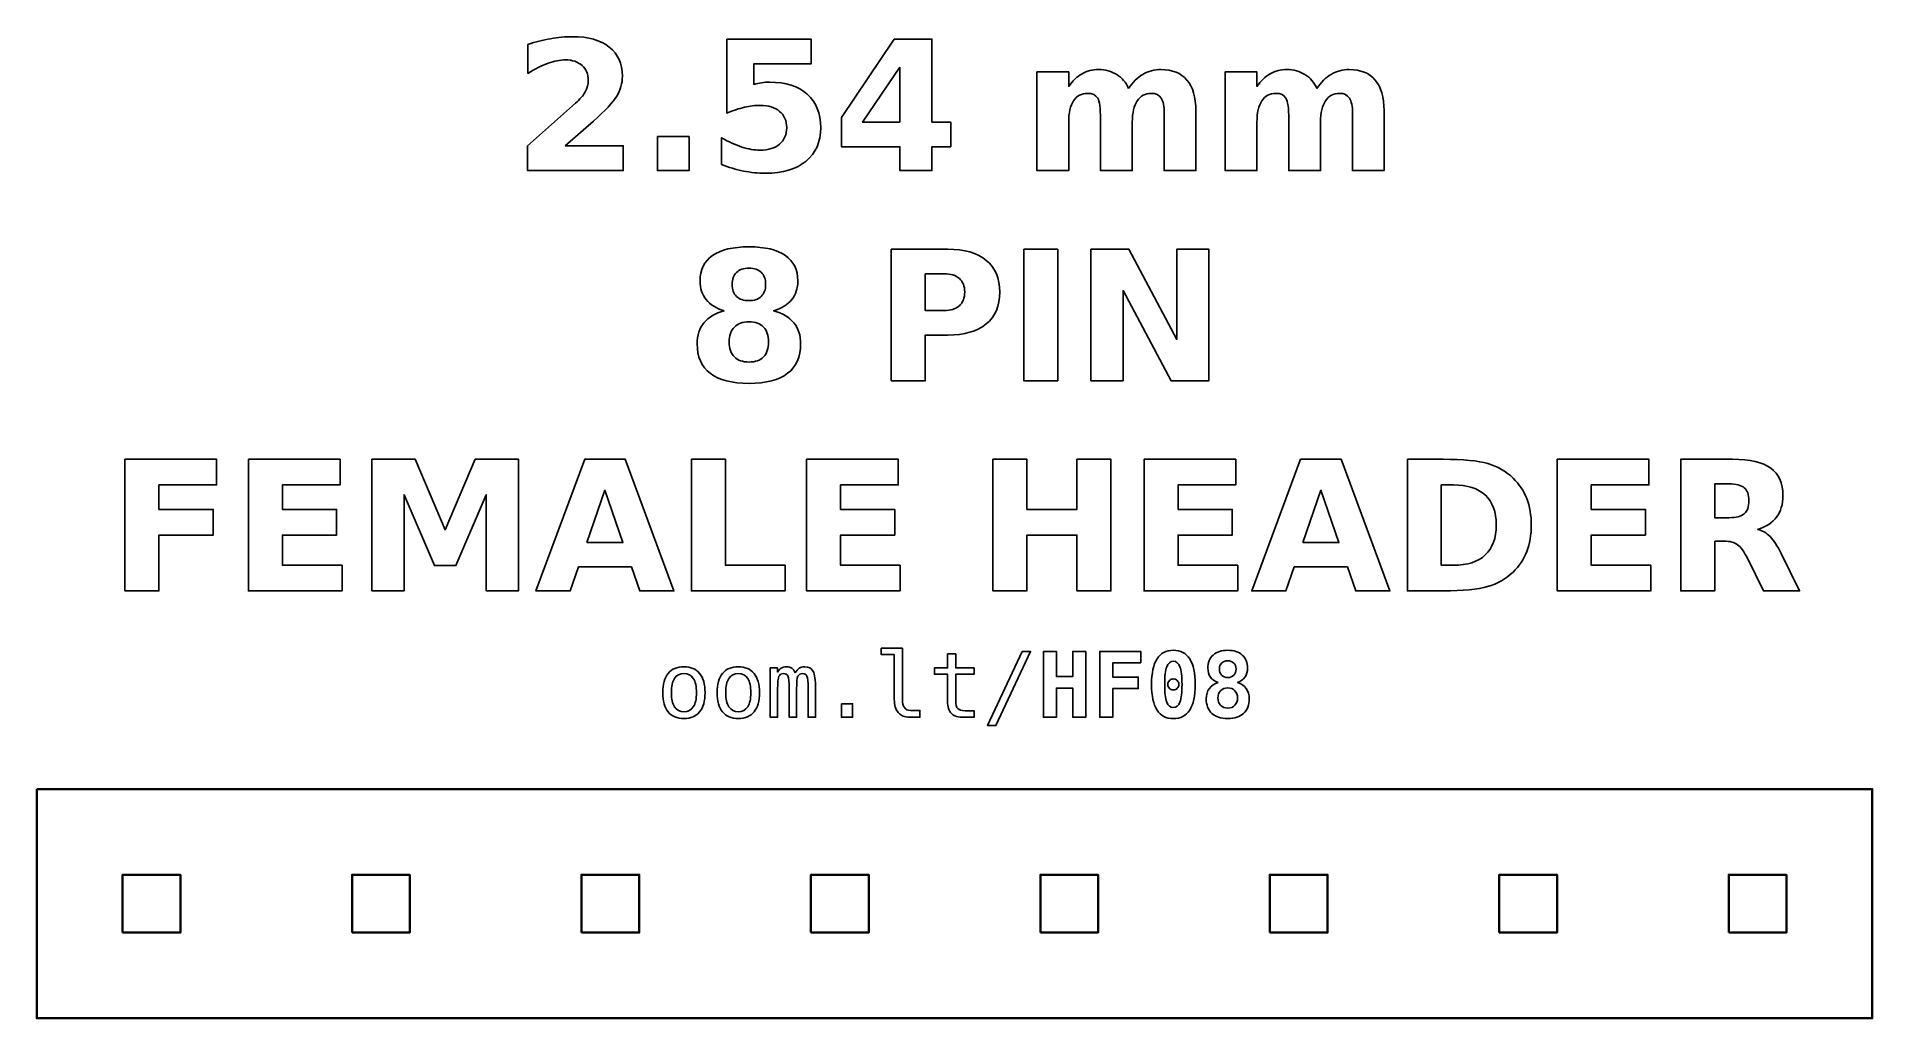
# Model space of a CAD drawing. Header units: centimetres. Extents: x -11.52 to -9.48, y -14.98 to -13.89.
import ezdxf

# ---------------------------------------------------------------- set-up
doc = ezdxf.new("R2010")
doc.units = ezdxf.units.CM
doc.header["$MEASUREMENT"] = 0
doc.layers.add('Layer 1', color=7, linetype='Continuous')

msp = doc.modelspace()

# ---------------------------------------------------------------- linework, layer by layer
at = {"layer": 'Layer 1', "color": 7, "lineweight": 35}
for points in [[(-11.42097, -14.882), (-11.35697, -14.882), (-11.35697, -14.818), (-11.42097, -14.818), (-11.42097, -14.882)], [(-11.16697, -14.882), (-11.10297, -14.882), (-11.10297, -14.818), (-11.16697, -14.818), (-11.16697, -14.882)], [(-10.91297, -14.882), (-10.84897, -14.882), (-10.84897, -14.818), (-10.91297, -14.818), (-10.91297, -14.882)], [(-10.65897, -14.882), (-10.59497, -14.882), (-10.59497, -14.818), (-10.65897, -14.818), (-10.65897, -14.882)], [(-10.40497, -14.882), (-10.34097, -14.882), (-10.34097, -14.818), (-10.40497, -14.818), (-10.40497, -14.882)], [(-10.15097, -14.882), (-10.08697, -14.882), (-10.08697, -14.818), (-10.15097, -14.818), (-10.15097, -14.882)], [(-9.89697, -14.882), (-9.83297, -14.882), (-9.83297, -14.818), (-9.89697, -14.818), (-9.89697, -14.882)], [(-9.64297, -14.882), (-9.57897, -14.882), (-9.57897, -14.818), (-9.64297, -14.818), (-9.64297, -14.882)]]:
    msp.add_lwpolyline(points, close=True, dxfattribs=at)
at = {"layer": 'Layer 1', "color": 250}
for points, knots in [([(-10.93086, -14.0103), (-10.93086, -14.0103), (-10.86669, -14.0103), (-10.86669, -14.0103), (-10.86669, -14.0103), (-10.86669, -14.0103), (-10.86669, -14.03793), (-10.86669, -14.03793), (-10.86669, -14.03793), (-10.86669, -14.03793), (-10.97266, -14.03793), (-10.97266, -14.03793), (-10.97266, -14.03793), (-10.97266, -14.03793), (-10.97266, -14.0103), (-10.97266, -14.0103), (-10.97266, -14.0103), (-10.97266, -14.0103), (-10.91942, -13.96333), (-10.91942, -13.96333), (-10.91942, -13.96333), (-10.91466, -13.95903), (-10.91116, -13.95483), (-10.90889, -13.95073), (-10.90889, -13.95073), (-10.90659, -13.94663), (-10.90546, -13.94236), (-10.90546, -13.93793), (-10.90546, -13.93793), (-10.90546, -13.9311), (-10.90776, -13.9256), (-10.91236, -13.92143), (-10.91236, -13.92143), (-10.91692, -13.91726), (-10.92302, -13.9152), (-10.93066, -13.9152), (-10.93066, -13.9152), (-10.93652, -13.9152), (-10.94292, -13.91646), (-10.94989, -13.91896), (-10.94989, -13.91896), (-10.95686, -13.92146), (-10.96432, -13.9252), (-10.97226, -13.93013), (-10.97226, -13.93013), (-10.97226, -13.93013), (-10.97226, -13.8981), (-10.97226, -13.8981), (-10.97226, -13.8981), (-10.96379, -13.8953), (-10.95542, -13.89316), (-10.94716, -13.8917), (-10.94716, -13.8917), (-10.93889, -13.89023), (-10.93079, -13.8895), (-10.92282, -13.8895), (-10.92282, -13.8895), (-10.90539, -13.8895), (-10.89182, -13.89333), (-10.88216, -13.90103), (-10.88216, -13.90103), (-10.87249, -13.9087), (-10.86766, -13.9194), (-10.86766, -13.93316), (-10.86766, -13.93316), (-10.86766, -13.9411), (-10.86972, -13.9485), (-10.87382, -13.95536), (-10.87382, -13.95536), (-10.87792, -13.96223), (-10.88656, -13.97143), (-10.89969, -13.98296), (-10.89969, -13.98296), (-10.89969, -13.98296), (-10.93086, -14.0103), (-10.93086, -14.0103)], [0, 0, 0, 0, 0.0526316, 0.0526316, 0.0526316, 0.0526316, 0.1052632, 0.1052632, 0.1052632, 0.1052632, 0.1578947, 0.1578947, 0.1578947, 0.1578947, 0.2105263, 0.2105263, 0.2105263, 0.2105263, 0.2631579, 0.2631579, 0.2631579, 0.2631579, 0.3157895, 0.3157895, 0.3157895, 0.3157895, 0.3684211, 0.3684211, 0.3684211, 0.3684211, 0.4210526, 0.4210526, 0.4210526, 0.4210526, 0.4736842, 0.4736842, 0.4736842, 0.4736842, 0.5263158, 0.5263158, 0.5263158, 0.5263158, 0.5789474, 0.5789474, 0.5789474, 0.5789474, 0.6315789, 0.6315789, 0.6315789, 0.6315789, 0.6842105, 0.6842105, 0.6842105, 0.6842105, 0.7368421, 0.7368421, 0.7368421, 0.7368421, 0.7894737, 0.7894737, 0.7894737, 0.7894737, 0.8421053, 0.8421053, 0.8421053, 0.8421053, 0.8947368, 0.8947368, 0.8947368, 0.8947368, 0.9473684, 0.9473684, 0.9473684, 0.9473684, 1, 1, 1, 1]), ([(-10.75215, -13.89213), (-10.75215, -13.89213), (-10.65868, -13.89213), (-10.65868, -13.89213), (-10.65868, -13.89213), (-10.65868, -13.89213), (-10.65868, -13.91976), (-10.65868, -13.91976), (-10.65868, -13.91976), (-10.65868, -13.91976), (-10.72218, -13.91976), (-10.72218, -13.91976), (-10.72218, -13.91976), (-10.72218, -13.91976), (-10.72218, -13.94233), (-10.72218, -13.94233), (-10.72218, -13.94233), (-10.71932, -13.94156), (-10.71645, -13.94096), (-10.71355, -13.94053), (-10.71355, -13.94053), (-10.71065, -13.9401), (-10.70762, -13.9399), (-10.70452, -13.9399), (-10.70452, -13.9399), (-10.68672, -13.9399), (-10.67288, -13.94433), (-10.66298, -13.95323), (-10.66298, -13.95323), (-10.65308, -13.9621), (-10.64815, -13.9745), (-10.64815, -13.99036), (-10.64815, -13.99036), (-10.64815, -14.00613), (-10.65355, -14.01846), (-10.66432, -14.0274), (-10.66432, -14.0274), (-10.67508, -14.0363), (-10.69005, -14.04076), (-10.70918, -14.04076), (-10.70918, -14.04076), (-10.71745, -14.04076), (-10.72565, -14.03996), (-10.73375, -14.03836), (-10.73375, -14.03836), (-10.74185, -14.03676), (-10.74992, -14.03436), (-10.75792, -14.0311), (-10.75792, -14.0311), (-10.75792, -14.0311), (-10.75792, -14.0015), (-10.75792, -14.0015), (-10.75792, -14.0015), (-10.74998, -14.00606), (-10.74245, -14.00946), (-10.73532, -14.01173), (-10.73532, -14.01173), (-10.72818, -14.01403), (-10.72145, -14.01516), (-10.71515, -14.01516), (-10.71515, -14.01516), (-10.70602, -14.01516), (-10.69885, -14.01293), (-10.69362, -14.00846), (-10.69362, -14.00846), (-10.68838, -14.00403), (-10.68575, -13.998), (-10.68575, -13.99036), (-10.68575, -13.99036), (-10.68575, -13.9827), (-10.68838, -13.97666), (-10.69362, -13.97223), (-10.69362, -13.97223), (-10.69885, -13.9678), (-10.70602, -13.9656), (-10.71515, -13.9656), (-10.71515, -13.9656), (-10.72055, -13.9656), (-10.72632, -13.9663), (-10.73242, -13.9677), (-10.73242, -13.9677), (-10.73855, -13.9691), (-10.74512, -13.97126), (-10.75215, -13.9742), (-10.75215, -13.9742), (-10.75215, -13.9742), (-10.75215, -13.89213), (-10.75215, -13.89213)], [0, 0, 0, 0, 0.0454545, 0.0454545, 0.0454545, 0.0454545, 0.0909091, 0.0909091, 0.0909091, 0.0909091, 0.1363636, 0.1363636, 0.1363636, 0.1363636, 0.1818182, 0.1818182, 0.1818182, 0.1818182, 0.2272727, 0.2272727, 0.2272727, 0.2272727, 0.2727273, 0.2727273, 0.2727273, 0.2727273, 0.3181818, 0.3181818, 0.3181818, 0.3181818, 0.3636364, 0.3636364, 0.3636364, 0.3636364, 0.4090909, 0.4090909, 0.4090909, 0.4090909, 0.4545455, 0.4545455, 0.4545455, 0.4545455, 0.5, 0.5, 0.5, 0.5, 0.5454545, 0.5454545, 0.5454545, 0.5454545, 0.5909091, 0.5909091, 0.5909091, 0.5909091, 0.6363636, 0.6363636, 0.6363636, 0.6363636, 0.6818182, 0.6818182, 0.6818182, 0.6818182, 0.7272727, 0.7272727, 0.7272727, 0.7272727, 0.7727273, 0.7727273, 0.7727273, 0.7727273, 0.8181818, 0.8181818, 0.8181818, 0.8181818, 0.8636364, 0.8636364, 0.8636364, 0.8636364, 0.9090909, 0.9090909, 0.9090909, 0.9090909, 0.9545455, 0.9545455, 0.9545455, 0.9545455, 1, 1, 1, 1]), ([(-10.56678, -13.89213), (-10.56678, -13.89213), (-10.52498, -13.89213), (-10.52498, -13.89213), (-10.52498, -13.89213), (-10.52498, -13.89213), (-10.52498, -13.98413), (-10.52498, -13.98413), (-10.52498, -13.98413), (-10.52498, -13.98413), (-10.50418, -13.98413), (-10.50418, -13.98413), (-10.50418, -13.98413), (-10.50418, -13.98413), (-10.50418, -14.01136), (-10.50418, -14.01136), (-10.50418, -14.01136), (-10.50418, -14.01136), (-10.52498, -14.01136), (-10.52498, -14.01136), (-10.52498, -14.01136), (-10.52498, -14.01136), (-10.52498, -14.03793), (-10.52498, -14.03793), (-10.52498, -14.03793), (-10.52498, -14.03793), (-10.56051, -14.03793), (-10.56051, -14.03793), (-10.56051, -14.03793), (-10.56051, -14.03793), (-10.56051, -14.01136), (-10.56051, -14.01136), (-10.56051, -14.01136), (-10.56051, -14.01136), (-10.62518, -14.01136), (-10.62518, -14.01136), (-10.62518, -14.01136), (-10.62518, -14.01136), (-10.62518, -13.97913), (-10.62518, -13.97913), (-10.62518, -13.97913), (-10.62518, -13.97913), (-10.56678, -13.89213), (-10.56678, -13.89213)], [0, 0, 0, 0, 0.0909091, 0.0909091, 0.0909091, 0.0909091, 0.1818182, 0.1818182, 0.1818182, 0.1818182, 0.2727273, 0.2727273, 0.2727273, 0.2727273, 0.3636364, 0.3636364, 0.3636364, 0.3636364, 0.4545455, 0.4545455, 0.4545455, 0.4545455, 0.5454545, 0.5454545, 0.5454545, 0.5454545, 0.6363636, 0.6363636, 0.6363636, 0.6363636, 0.7272727, 0.7272727, 0.7272727, 0.7272727, 0.8181818, 0.8181818, 0.8181818, 0.8181818, 0.9090909, 0.9090909, 0.9090909, 0.9090909, 1, 1, 1, 1]), ([(-10.56051, -13.9231), (-10.56051, -13.9231), (-10.60175, -13.98413), (-10.60175, -13.98413), (-10.60175, -13.98413), (-10.60175, -13.98413), (-10.56051, -13.98413), (-10.56051, -13.98413), (-10.56051, -13.98413), (-10.56051, -13.98413), (-10.56051, -13.9231), (-10.56051, -13.9231)], [0, 0, 0, 0, 0.3333333, 0.3333333, 0.3333333, 0.3333333, 0.6666667, 0.6666667, 0.6666667, 0.6666667, 1, 1, 1, 1]), ([(-10.30721, -13.94673), (-10.30278, -13.93996), (-10.29755, -13.9348), (-10.29145, -13.93126), (-10.29145, -13.93126), (-10.28535, -13.9277), (-10.27868, -13.92593), (-10.27138, -13.92593), (-10.27138, -13.92593), (-10.25881, -13.92593), (-10.24925, -13.9298), (-10.24268, -13.93756), (-10.24268, -13.93756), (-10.23611, -13.9453), (-10.23281, -13.95656), (-10.23281, -13.97133), (-10.23281, -13.97133), (-10.23281, -13.97133), (-10.23281, -14.03793), (-10.23281, -14.03793), (-10.23281, -14.03793), (-10.23281, -14.03793), (-10.26798, -14.03793), (-10.26798, -14.03793), (-10.26798, -14.03793), (-10.26798, -14.03793), (-10.26798, -13.9809), (-10.26798, -13.9809), (-10.26798, -13.9809), (-10.26791, -13.98006), (-10.26788, -13.9792), (-10.26785, -13.97826), (-10.26785, -13.97826), (-10.26781, -13.97736), (-10.26778, -13.97606), (-10.26778, -13.97436), (-10.26778, -13.97436), (-10.26778, -13.96663), (-10.26891, -13.961), (-10.27121, -13.95753), (-10.27121, -13.95753), (-10.27348, -13.95403), (-10.27715, -13.9523), (-10.28221, -13.9523), (-10.28221, -13.9523), (-10.28888, -13.9523), (-10.29398, -13.95503), (-10.29761, -13.9605), (-10.29761, -13.9605), (-10.30121, -13.96596), (-10.30308, -13.97386), (-10.30321, -13.98423), (-10.30321, -13.98423), (-10.30321, -13.98423), (-10.30321, -14.03793), (-10.30321, -14.03793), (-10.30321, -14.03793), (-10.30321, -14.03793), (-10.33838, -14.03793), (-10.33838, -14.03793), (-10.33838, -14.03793), (-10.33838, -14.03793), (-10.33838, -13.9809), (-10.33838, -13.9809), (-10.33838, -13.9809), (-10.33838, -13.9688), (-10.33941, -13.961), (-10.34151, -13.95753), (-10.34151, -13.95753), (-10.34358, -13.95403), (-10.34728, -13.9523), (-10.35261, -13.9523), (-10.35261, -13.9523), (-10.35935, -13.9523), (-10.36451, -13.95506), (-10.36815, -13.96056), (-10.36815, -13.96056), (-10.37178, -13.96606), (-10.37361, -13.9739), (-10.37361, -13.98413), (-10.37361, -13.98413), (-10.37361, -13.98413), (-10.37361, -14.03793), (-10.37361, -14.03793), (-10.37361, -14.03793), (-10.37361, -14.03793), (-10.40878, -14.03793), (-10.40878, -14.03793), (-10.40878, -14.03793), (-10.40878, -14.03793), (-10.40878, -13.92856), (-10.40878, -13.92856), (-10.40878, -13.92856), (-10.40878, -13.92856), (-10.37361, -13.92856), (-10.37361, -13.92856), (-10.37361, -13.92856), (-10.37361, -13.92856), (-10.37361, -13.9446), (-10.37361, -13.9446), (-10.37361, -13.9446), (-10.36931, -13.9384), (-10.36438, -13.93376), (-10.35881, -13.93063), (-10.35881, -13.93063), (-10.35325, -13.9275), (-10.34711, -13.92593), (-10.34041, -13.92593), (-10.34041, -13.92593), (-10.33288, -13.92593), (-10.32618, -13.92776), (-10.32041, -13.9314), (-10.32041, -13.9314), (-10.31461, -13.93506), (-10.31021, -13.94016), (-10.30721, -13.94673)], [0, 0, 0, 0, 0.0344828, 0.0344828, 0.0344828, 0.0344828, 0.0689655, 0.0689655, 0.0689655, 0.0689655, 0.1034483, 0.1034483, 0.1034483, 0.1034483, 0.137931, 0.137931, 0.137931, 0.137931, 0.1724138, 0.1724138, 0.1724138, 0.1724138, 0.2068966, 0.2068966, 0.2068966, 0.2068966, 0.2413793, 0.2413793, 0.2413793, 0.2413793, 0.2758621, 0.2758621, 0.2758621, 0.2758621, 0.3103448, 0.3103448, 0.3103448, 0.3103448, 0.3448276, 0.3448276, 0.3448276, 0.3448276, 0.3793103, 0.3793103, 0.3793103, 0.3793103, 0.4137931, 0.4137931, 0.4137931, 0.4137931, 0.4482759, 0.4482759, 0.4482759, 0.4482759, 0.4827586, 0.4827586, 0.4827586, 0.4827586, 0.5172414, 0.5172414, 0.5172414, 0.5172414, 0.5517241, 0.5517241, 0.5517241, 0.5517241, 0.5862069, 0.5862069, 0.5862069, 0.5862069, 0.6206897, 0.6206897, 0.6206897, 0.6206897, 0.6551724, 0.6551724, 0.6551724, 0.6551724, 0.6896552, 0.6896552, 0.6896552, 0.6896552, 0.7241379, 0.7241379, 0.7241379, 0.7241379, 0.7586207, 0.7586207, 0.7586207, 0.7586207, 0.7931034, 0.7931034, 0.7931034, 0.7931034, 0.8275862, 0.8275862, 0.8275862, 0.8275862, 0.862069, 0.862069, 0.862069, 0.862069, 0.8965517, 0.8965517, 0.8965517, 0.8965517, 0.9310345, 0.9310345, 0.9310345, 0.9310345, 0.9655172, 0.9655172, 0.9655172, 0.9655172, 1, 1, 1, 1]), ([(-10.09881, -13.94673), (-10.09438, -13.93996), (-10.08915, -13.9348), (-10.08305, -13.93126), (-10.08305, -13.93126), (-10.07695, -13.9277), (-10.07028, -13.92593), (-10.06298, -13.92593), (-10.06298, -13.92593), (-10.05041, -13.92593), (-10.04085, -13.9298), (-10.03428, -13.93756), (-10.03428, -13.93756), (-10.02771, -13.9453), (-10.02441, -13.95656), (-10.02441, -13.97133), (-10.02441, -13.97133), (-10.02441, -13.97133), (-10.02441, -14.03793), (-10.02441, -14.03793), (-10.02441, -14.03793), (-10.02441, -14.03793), (-10.05958, -14.03793), (-10.05958, -14.03793), (-10.05958, -14.03793), (-10.05958, -14.03793), (-10.05958, -13.9809), (-10.05958, -13.9809), (-10.05958, -13.9809), (-10.05951, -13.98006), (-10.05948, -13.9792), (-10.05945, -13.97826), (-10.05945, -13.97826), (-10.05941, -13.97736), (-10.05938, -13.97606), (-10.05938, -13.97436), (-10.05938, -13.97436), (-10.05938, -13.96663), (-10.06051, -13.961), (-10.06281, -13.95753), (-10.06281, -13.95753), (-10.06508, -13.95403), (-10.06875, -13.9523), (-10.07381, -13.9523), (-10.07381, -13.9523), (-10.08048, -13.9523), (-10.08558, -13.95503), (-10.08921, -13.9605), (-10.08921, -13.9605), (-10.09281, -13.96596), (-10.09468, -13.97386), (-10.09481, -13.98423), (-10.09481, -13.98423), (-10.09481, -13.98423), (-10.09481, -14.03793), (-10.09481, -14.03793), (-10.09481, -14.03793), (-10.09481, -14.03793), (-10.12998, -14.03793), (-10.12998, -14.03793), (-10.12998, -14.03793), (-10.12998, -14.03793), (-10.12998, -13.9809), (-10.12998, -13.9809), (-10.12998, -13.9809), (-10.12998, -13.9688), (-10.13101, -13.961), (-10.13311, -13.95753), (-10.13311, -13.95753), (-10.13518, -13.95403), (-10.13888, -13.9523), (-10.14421, -13.9523), (-10.14421, -13.9523), (-10.15095, -13.9523), (-10.15611, -13.95506), (-10.15975, -13.96056), (-10.15975, -13.96056), (-10.16338, -13.96606), (-10.16521, -13.9739), (-10.16521, -13.98413), (-10.16521, -13.98413), (-10.16521, -13.98413), (-10.16521, -14.03793), (-10.16521, -14.03793), (-10.16521, -14.03793), (-10.16521, -14.03793), (-10.20038, -14.03793), (-10.20038, -14.03793), (-10.20038, -14.03793), (-10.20038, -14.03793), (-10.20038, -13.92856), (-10.20038, -13.92856), (-10.20038, -13.92856), (-10.20038, -13.92856), (-10.16521, -13.92856), (-10.16521, -13.92856), (-10.16521, -13.92856), (-10.16521, -13.92856), (-10.16521, -13.9446), (-10.16521, -13.9446), (-10.16521, -13.9446), (-10.16091, -13.9384), (-10.15598, -13.93376), (-10.15041, -13.93063), (-10.15041, -13.93063), (-10.14485, -13.9275), (-10.13871, -13.92593), (-10.13201, -13.92593), (-10.13201, -13.92593), (-10.12448, -13.92593), (-10.11778, -13.92776), (-10.11201, -13.9314), (-10.11201, -13.9314), (-10.10621, -13.93506), (-10.10181, -13.94016), (-10.09881, -13.94673)], [0, 0, 0, 0, 0.0344828, 0.0344828, 0.0344828, 0.0344828, 0.0689655, 0.0689655, 0.0689655, 0.0689655, 0.1034483, 0.1034483, 0.1034483, 0.1034483, 0.137931, 0.137931, 0.137931, 0.137931, 0.1724138, 0.1724138, 0.1724138, 0.1724138, 0.2068966, 0.2068966, 0.2068966, 0.2068966, 0.2413793, 0.2413793, 0.2413793, 0.2413793, 0.2758621, 0.2758621, 0.2758621, 0.2758621, 0.3103448, 0.3103448, 0.3103448, 0.3103448, 0.3448276, 0.3448276, 0.3448276, 0.3448276, 0.3793103, 0.3793103, 0.3793103, 0.3793103, 0.4137931, 0.4137931, 0.4137931, 0.4137931, 0.4482759, 0.4482759, 0.4482759, 0.4482759, 0.4827586, 0.4827586, 0.4827586, 0.4827586, 0.5172414, 0.5172414, 0.5172414, 0.5172414, 0.5517241, 0.5517241, 0.5517241, 0.5517241, 0.5862069, 0.5862069, 0.5862069, 0.5862069, 0.6206897, 0.6206897, 0.6206897, 0.6206897, 0.6551724, 0.6551724, 0.6551724, 0.6551724, 0.6896552, 0.6896552, 0.6896552, 0.6896552, 0.7241379, 0.7241379, 0.7241379, 0.7241379, 0.7586207, 0.7586207, 0.7586207, 0.7586207, 0.7931034, 0.7931034, 0.7931034, 0.7931034, 0.8275862, 0.8275862, 0.8275862, 0.8275862, 0.862069, 0.862069, 0.862069, 0.862069, 0.8965517, 0.8965517, 0.8965517, 0.8965517, 0.9310345, 0.9310345, 0.9310345, 0.9310345, 0.9655172, 0.9655172, 0.9655172, 0.9655172, 1, 1, 1, 1]), ([(-10.82892, -14.00013), (-10.82892, -14.00013), (-10.79375, -14.00013), (-10.79375, -14.00013), (-10.79375, -14.00013), (-10.79375, -14.00013), (-10.79375, -14.03793), (-10.79375, -14.03793), (-10.79375, -14.03793), (-10.79375, -14.03793), (-10.82892, -14.03793), (-10.82892, -14.03793), (-10.82892, -14.03793), (-10.82892, -14.03793), (-10.82892, -14.00013), (-10.82892, -14.00013)], [0, 0, 0, 0, 0.25, 0.25, 0.25, 0.25, 0.5, 0.5, 0.5, 0.5, 0.75, 0.75, 0.75, 0.75, 1, 1, 1, 1]), ([(-10.75493, -14.1931), (-10.76377, -14.19043), (-10.77043, -14.18633), (-10.77493, -14.1808), (-10.77493, -14.1808), (-10.77943, -14.17526), (-10.78167, -14.16836), (-10.78167, -14.1601), (-10.78167, -14.1601), (-10.78167, -14.1478), (-10.77707, -14.1384), (-10.7679, -14.13196), (-10.7679, -14.13196), (-10.75873, -14.12553), (-10.74523, -14.1223), (-10.72747, -14.1223), (-10.72747, -14.1223), (-10.70983, -14.1223), (-10.6964, -14.1255), (-10.68723, -14.13193), (-10.68723, -14.13193), (-10.67807, -14.13833), (-10.67347, -14.14773), (-10.67347, -14.1601), (-10.67347, -14.1601), (-10.67347, -14.16836), (-10.67573, -14.17526), (-10.68023, -14.1808), (-10.68023, -14.1808), (-10.68477, -14.18633), (-10.69147, -14.19043), (-10.7003, -14.1931), (-10.7003, -14.1931), (-10.6904, -14.19583), (-10.68293, -14.20026), (-10.6779, -14.20643), (-10.6779, -14.20643), (-10.67287, -14.21256), (-10.67033, -14.22033), (-10.67033, -14.22973), (-10.67033, -14.22973), (-10.67033, -14.24416), (-10.67513, -14.2551), (-10.68473, -14.26246), (-10.68473, -14.26246), (-10.69433, -14.26986), (-10.7086, -14.27356), (-10.72747, -14.27356), (-10.72747, -14.27356), (-10.74643, -14.27356), (-10.76073, -14.26986), (-10.7704, -14.26246), (-10.7704, -14.26246), (-10.78007, -14.2551), (-10.7849, -14.24416), (-10.7849, -14.22973), (-10.7849, -14.22973), (-10.7849, -14.22033), (-10.78237, -14.21256), (-10.77733, -14.20643), (-10.77733, -14.20643), (-10.7723, -14.20026), (-10.76483, -14.19583), (-10.75493, -14.1931)], [0, 0, 0, 0, 0.0625, 0.0625, 0.0625, 0.0625, 0.125, 0.125, 0.125, 0.125, 0.1875, 0.1875, 0.1875, 0.1875, 0.25, 0.25, 0.25, 0.25, 0.3125, 0.3125, 0.3125, 0.3125, 0.375, 0.375, 0.375, 0.375, 0.4375, 0.4375, 0.4375, 0.4375, 0.5, 0.5, 0.5, 0.5, 0.5625, 0.5625, 0.5625, 0.5625, 0.625, 0.625, 0.625, 0.625, 0.6875, 0.6875, 0.6875, 0.6875, 0.75, 0.75, 0.75, 0.75, 0.8125, 0.8125, 0.8125, 0.8125, 0.875, 0.875, 0.875, 0.875, 0.9375, 0.9375, 0.9375, 0.9375, 1, 1, 1, 1]), ([(-10.56993, -14.12493), (-10.56993, -14.12493), (-10.50753, -14.12493), (-10.50753, -14.12493), (-10.50753, -14.12493), (-10.48897, -14.12493), (-10.47473, -14.12906), (-10.4648, -14.1373), (-10.4648, -14.1373), (-10.45487, -14.14553), (-10.4499, -14.15726), (-10.4499, -14.1725), (-10.4499, -14.1725), (-10.4499, -14.18776), (-10.45487, -14.19953), (-10.4648, -14.20776), (-10.4648, -14.20776), (-10.47473, -14.216), (-10.48897, -14.22013), (-10.50753, -14.22013), (-10.50753, -14.22013), (-10.50753, -14.22013), (-10.53233, -14.22013), (-10.53233, -14.22013), (-10.53233, -14.22013), (-10.53233, -14.22013), (-10.53233, -14.27073), (-10.53233, -14.27073), (-10.53233, -14.27073), (-10.53233, -14.27073), (-10.56993, -14.27073), (-10.56993, -14.27073), (-10.56993, -14.27073), (-10.56993, -14.27073), (-10.56993, -14.12493), (-10.56993, -14.12493)], [0, 0, 0, 0, 0.1111111, 0.1111111, 0.1111111, 0.1111111, 0.2222222, 0.2222222, 0.2222222, 0.2222222, 0.3333333, 0.3333333, 0.3333333, 0.3333333, 0.4444444, 0.4444444, 0.4444444, 0.4444444, 0.5555556, 0.5555556, 0.5555556, 0.5555556, 0.6666667, 0.6666667, 0.6666667, 0.6666667, 0.7777778, 0.7777778, 0.7777778, 0.7777778, 0.8888889, 0.8888889, 0.8888889, 0.8888889, 1, 1, 1, 1]), ([(-10.42336, -14.12493), (-10.42336, -14.12493), (-10.38576, -14.12493), (-10.38576, -14.12493), (-10.38576, -14.12493), (-10.38576, -14.12493), (-10.38576, -14.27073), (-10.38576, -14.27073), (-10.38576, -14.27073), (-10.38576, -14.27073), (-10.42336, -14.27073), (-10.42336, -14.27073), (-10.42336, -14.27073), (-10.42336, -14.27073), (-10.42336, -14.12493), (-10.42336, -14.12493)], [0, 0, 0, 0, 0.25, 0.25, 0.25, 0.25, 0.5, 0.5, 0.5, 0.5, 0.75, 0.75, 0.75, 0.75, 1, 1, 1, 1]), ([(-10.34896, -14.12493), (-10.34896, -14.12493), (-10.30696, -14.12493), (-10.30696, -14.12493), (-10.30696, -14.12493), (-10.30696, -14.12493), (-10.25393, -14.22493), (-10.25393, -14.22493), (-10.25393, -14.22493), (-10.25393, -14.22493), (-10.25393, -14.12493), (-10.25393, -14.12493), (-10.25393, -14.12493), (-10.25393, -14.12493), (-10.2183, -14.12493), (-10.2183, -14.12493), (-10.2183, -14.12493), (-10.2183, -14.12493), (-10.2183, -14.27073), (-10.2183, -14.27073), (-10.2183, -14.27073), (-10.2183, -14.27073), (-10.2603, -14.27073), (-10.2603, -14.27073), (-10.2603, -14.27073), (-10.2603, -14.27073), (-10.31333, -14.17073), (-10.31333, -14.17073), (-10.31333, -14.17073), (-10.31333, -14.17073), (-10.31333, -14.27073), (-10.31333, -14.27073), (-10.31333, -14.27073), (-10.31333, -14.27073), (-10.34896, -14.27073), (-10.34896, -14.27073), (-10.34896, -14.27073), (-10.34896, -14.27073), (-10.34896, -14.12493), (-10.34896, -14.12493)], [0, 0, 0, 0, 0.1, 0.1, 0.1, 0.1, 0.2, 0.2, 0.2, 0.2, 0.3, 0.3, 0.3, 0.3, 0.4, 0.4, 0.4, 0.4, 0.5, 0.5, 0.5, 0.5, 0.6, 0.6, 0.6, 0.6, 0.7, 0.7, 0.7, 0.7, 0.8, 0.8, 0.8, 0.8, 0.9, 0.9, 0.9, 0.9, 1, 1, 1, 1]), ([(-10.74613, -14.1639), (-10.74613, -14.1697), (-10.74453, -14.17416), (-10.7413, -14.17726), (-10.7413, -14.17726), (-10.73807, -14.1804), (-10.73347, -14.18196), (-10.72747, -14.18196), (-10.72747, -14.18196), (-10.7216, -14.18196), (-10.71707, -14.1804), (-10.7139, -14.17726), (-10.7139, -14.17726), (-10.7107, -14.17416), (-10.7091, -14.1697), (-10.7091, -14.1639), (-10.7091, -14.1639), (-10.7091, -14.1581), (-10.7107, -14.15366), (-10.7139, -14.15056), (-10.7139, -14.15056), (-10.71707, -14.14746), (-10.7216, -14.14593), (-10.72747, -14.14593), (-10.72747, -14.14593), (-10.73347, -14.14593), (-10.73807, -14.1475), (-10.7413, -14.15063), (-10.7413, -14.15063), (-10.74453, -14.15373), (-10.74613, -14.15816), (-10.74613, -14.1639)], [0, 0, 0, 0, 0.125, 0.125, 0.125, 0.125, 0.25, 0.25, 0.25, 0.25, 0.375, 0.375, 0.375, 0.375, 0.5, 0.5, 0.5, 0.5, 0.625, 0.625, 0.625, 0.625, 0.75, 0.75, 0.75, 0.75, 0.875, 0.875, 0.875, 0.875, 1, 1, 1, 1]), ([(-10.53233, -14.15216), (-10.53233, -14.15216), (-10.53233, -14.1929), (-10.53233, -14.1929), (-10.53233, -14.1929), (-10.53233, -14.1929), (-10.51153, -14.1929), (-10.51153, -14.1929), (-10.51153, -14.1929), (-10.50423, -14.1929), (-10.4986, -14.19113), (-10.49463, -14.18756), (-10.49463, -14.18756), (-10.49067, -14.18403), (-10.48867, -14.179), (-10.48867, -14.1725), (-10.48867, -14.1725), (-10.48867, -14.16596), (-10.49067, -14.16096), (-10.49463, -14.15743), (-10.49463, -14.15743), (-10.4986, -14.15393), (-10.50423, -14.15216), (-10.51153, -14.15216), (-10.51153, -14.15216), (-10.51153, -14.15216), (-10.53233, -14.15216), (-10.53233, -14.15216)], [0, 0, 0, 0, 0.1428571, 0.1428571, 0.1428571, 0.1428571, 0.2857143, 0.2857143, 0.2857143, 0.2857143, 0.4285714, 0.4285714, 0.4285714, 0.4285714, 0.5714286, 0.5714286, 0.5714286, 0.5714286, 0.7142857, 0.7142857, 0.7142857, 0.7142857, 0.8571429, 0.8571429, 0.8571429, 0.8571429, 1, 1, 1, 1]), ([(-10.72747, -14.2055), (-10.7345, -14.2055), (-10.73993, -14.20743), (-10.7437, -14.21126), (-10.7437, -14.21126), (-10.74747, -14.2151), (-10.74937, -14.2206), (-10.74937, -14.22776), (-10.74937, -14.22776), (-10.74937, -14.23493), (-10.74747, -14.2404), (-10.7437, -14.24423), (-10.7437, -14.24423), (-10.73993, -14.24803), (-10.7345, -14.24993), (-10.72747, -14.24993), (-10.72747, -14.24993), (-10.7205, -14.24993), (-10.71517, -14.24803), (-10.71143, -14.24423), (-10.71143, -14.24423), (-10.70773, -14.2404), (-10.70587, -14.23493), (-10.70587, -14.22776), (-10.70587, -14.22776), (-10.70587, -14.22053), (-10.70773, -14.21503), (-10.71143, -14.2112), (-10.71143, -14.2112), (-10.71517, -14.2074), (-10.7205, -14.2055), (-10.72747, -14.2055)], [0, 0, 0, 0, 0.125, 0.125, 0.125, 0.125, 0.25, 0.25, 0.25, 0.25, 0.375, 0.375, 0.375, 0.375, 0.5, 0.5, 0.5, 0.5, 0.625, 0.625, 0.625, 0.625, 0.75, 0.75, 0.75, 0.75, 0.875, 0.875, 0.875, 0.875, 1, 1, 1, 1]), ([(-11.41827, -14.35773), (-11.41827, -14.35773), (-11.31681, -14.35773), (-11.31681, -14.35773), (-11.31681, -14.35773), (-11.31681, -14.35773), (-11.31681, -14.38616), (-11.31681, -14.38616), (-11.31681, -14.38616), (-11.31681, -14.38616), (-11.38067, -14.38616), (-11.38067, -14.38616), (-11.38067, -14.38616), (-11.38067, -14.38616), (-11.38067, -14.4133), (-11.38067, -14.4133), (-11.38067, -14.4133), (-11.38067, -14.4133), (-11.32061, -14.4133), (-11.32061, -14.4133), (-11.32061, -14.4133), (-11.32061, -14.4133), (-11.32061, -14.44173), (-11.32061, -14.44173), (-11.32061, -14.44173), (-11.32061, -14.44173), (-11.38067, -14.44173), (-11.38067, -14.44173), (-11.38067, -14.44173), (-11.38067, -14.44173), (-11.38067, -14.50353), (-11.38067, -14.50353), (-11.38067, -14.50353), (-11.38067, -14.50353), (-11.41827, -14.50353), (-11.41827, -14.50353), (-11.41827, -14.50353), (-11.41827, -14.50353), (-11.41827, -14.35773), (-11.41827, -14.35773)], [0, 0, 0, 0, 0.1, 0.1, 0.1, 0.1, 0.2, 0.2, 0.2, 0.2, 0.3, 0.3, 0.3, 0.3, 0.4, 0.4, 0.4, 0.4, 0.5, 0.5, 0.5, 0.5, 0.6, 0.6, 0.6, 0.6, 0.7, 0.7, 0.7, 0.7, 0.8, 0.8, 0.8, 0.8, 0.9, 0.9, 0.9, 0.9, 1, 1, 1, 1]), ([(-11.28164, -14.35773), (-11.28164, -14.35773), (-11.18018, -14.35773), (-11.18018, -14.35773), (-11.18018, -14.35773), (-11.18018, -14.35773), (-11.18018, -14.38616), (-11.18018, -14.38616), (-11.18018, -14.38616), (-11.18018, -14.38616), (-11.24404, -14.38616), (-11.24404, -14.38616), (-11.24404, -14.38616), (-11.24404, -14.38616), (-11.24404, -14.4133), (-11.24404, -14.4133), (-11.24404, -14.4133), (-11.24404, -14.4133), (-11.18401, -14.4133), (-11.18401, -14.4133), (-11.18401, -14.4133), (-11.18401, -14.4133), (-11.18401, -14.44173), (-11.18401, -14.44173), (-11.18401, -14.44173), (-11.18401, -14.44173), (-11.24404, -14.44173), (-11.24404, -14.44173), (-11.24404, -14.44173), (-11.24404, -14.44173), (-11.24404, -14.4751), (-11.24404, -14.4751), (-11.24404, -14.4751), (-11.24404, -14.4751), (-11.17804, -14.4751), (-11.17804, -14.4751), (-11.17804, -14.4751), (-11.17804, -14.4751), (-11.17804, -14.50353), (-11.17804, -14.50353), (-11.17804, -14.50353), (-11.17804, -14.50353), (-11.28164, -14.50353), (-11.28164, -14.50353), (-11.28164, -14.50353), (-11.28164, -14.50353), (-11.28164, -14.35773), (-11.28164, -14.35773)], [0, 0, 0, 0, 0.0833333, 0.0833333, 0.0833333, 0.0833333, 0.1666667, 0.1666667, 0.1666667, 0.1666667, 0.25, 0.25, 0.25, 0.25, 0.3333333, 0.3333333, 0.3333333, 0.3333333, 0.4166667, 0.4166667, 0.4166667, 0.4166667, 0.5, 0.5, 0.5, 0.5, 0.5833333, 0.5833333, 0.5833333, 0.5833333, 0.6666667, 0.6666667, 0.6666667, 0.6666667, 0.75, 0.75, 0.75, 0.75, 0.8333333, 0.8333333, 0.8333333, 0.8333333, 0.9166667, 0.9166667, 0.9166667, 0.9166667, 1, 1, 1, 1]), ([(-11.14501, -14.35773), (-11.14501, -14.35773), (-11.09718, -14.35773), (-11.09718, -14.35773), (-11.09718, -14.35773), (-11.09718, -14.35773), (-11.06395, -14.43576), (-11.06395, -14.43576), (-11.06395, -14.43576), (-11.06395, -14.43576), (-11.03055, -14.35773), (-11.03055, -14.35773), (-11.03055, -14.35773), (-11.03055, -14.35773), (-10.98281, -14.35773), (-10.98281, -14.35773), (-10.98281, -14.35773), (-10.98281, -14.35773), (-10.98281, -14.50353), (-10.98281, -14.50353), (-10.98281, -14.50353), (-10.98281, -14.50353), (-11.01835, -14.50353), (-11.01835, -14.50353), (-11.01835, -14.50353), (-11.01835, -14.50353), (-11.01835, -14.3969), (-11.01835, -14.3969), (-11.01835, -14.3969), (-11.01835, -14.3969), (-11.05195, -14.4755), (-11.05195, -14.4755), (-11.05195, -14.4755), (-11.05195, -14.4755), (-11.07578, -14.4755), (-11.07578, -14.4755), (-11.07578, -14.4755), (-11.07578, -14.4755), (-11.10938, -14.3969), (-11.10938, -14.3969), (-11.10938, -14.3969), (-11.10938, -14.3969), (-11.10938, -14.50353), (-11.10938, -14.50353), (-11.10938, -14.50353), (-11.10938, -14.50353), (-11.14501, -14.50353), (-11.14501, -14.50353), (-11.14501, -14.50353), (-11.14501, -14.50353), (-11.14501, -14.35773), (-11.14501, -14.35773)], [0, 0, 0, 0, 0.0769231, 0.0769231, 0.0769231, 0.0769231, 0.1538462, 0.1538462, 0.1538462, 0.1538462, 0.2307692, 0.2307692, 0.2307692, 0.2307692, 0.3076923, 0.3076923, 0.3076923, 0.3076923, 0.3846154, 0.3846154, 0.3846154, 0.3846154, 0.4615385, 0.4615385, 0.4615385, 0.4615385, 0.5384615, 0.5384615, 0.5384615, 0.5384615, 0.6153846, 0.6153846, 0.6153846, 0.6153846, 0.6923077, 0.6923077, 0.6923077, 0.6923077, 0.7692308, 0.7692308, 0.7692308, 0.7692308, 0.8461538, 0.8461538, 0.8461538, 0.8461538, 0.9230769, 0.9230769, 0.9230769, 0.9230769, 1, 1, 1, 1]), ([(-10.85752, -14.477), (-10.85752, -14.477), (-10.91632, -14.477), (-10.91632, -14.477), (-10.91632, -14.477), (-10.91632, -14.477), (-10.92558, -14.50353), (-10.92558, -14.50353), (-10.92558, -14.50353), (-10.92558, -14.50353), (-10.96338, -14.50353), (-10.96338, -14.50353), (-10.96338, -14.50353), (-10.96338, -14.50353), (-10.90938, -14.35773), (-10.90938, -14.35773), (-10.90938, -14.35773), (-10.90938, -14.35773), (-10.86455, -14.35773), (-10.86455, -14.35773), (-10.86455, -14.35773), (-10.86455, -14.35773), (-10.81055, -14.50353), (-10.81055, -14.50353), (-10.81055, -14.50353), (-10.81055, -14.50353), (-10.84835, -14.50353), (-10.84835, -14.50353), (-10.84835, -14.50353), (-10.84835, -14.50353), (-10.85752, -14.477), (-10.85752, -14.477)], [0, 0, 0, 0, 0.125, 0.125, 0.125, 0.125, 0.25, 0.25, 0.25, 0.25, 0.375, 0.375, 0.375, 0.375, 0.5, 0.5, 0.5, 0.5, 0.625, 0.625, 0.625, 0.625, 0.75, 0.75, 0.75, 0.75, 0.875, 0.875, 0.875, 0.875, 1, 1, 1, 1]), ([(-10.79118, -14.35773), (-10.79118, -14.35773), (-10.75358, -14.35773), (-10.75358, -14.35773), (-10.75358, -14.35773), (-10.75358, -14.35773), (-10.75358, -14.4751), (-10.75358, -14.4751), (-10.75358, -14.4751), (-10.75358, -14.4751), (-10.68758, -14.4751), (-10.68758, -14.4751), (-10.68758, -14.4751), (-10.68758, -14.4751), (-10.68758, -14.50353), (-10.68758, -14.50353), (-10.68758, -14.50353), (-10.68758, -14.50353), (-10.79118, -14.50353), (-10.79118, -14.50353), (-10.79118, -14.50353), (-10.79118, -14.50353), (-10.79118, -14.35773), (-10.79118, -14.35773)], [0, 0, 0, 0, 0.1666667, 0.1666667, 0.1666667, 0.1666667, 0.3333333, 0.3333333, 0.3333333, 0.3333333, 0.5, 0.5, 0.5, 0.5, 0.6666667, 0.6666667, 0.6666667, 0.6666667, 0.8333333, 0.8333333, 0.8333333, 0.8333333, 1, 1, 1, 1]), ([(-10.66375, -14.35773), (-10.66375, -14.35773), (-10.56229, -14.35773), (-10.56229, -14.35773), (-10.56229, -14.35773), (-10.56229, -14.35773), (-10.56229, -14.38616), (-10.56229, -14.38616), (-10.56229, -14.38616), (-10.56229, -14.38616), (-10.62615, -14.38616), (-10.62615, -14.38616), (-10.62615, -14.38616), (-10.62615, -14.38616), (-10.62615, -14.4133), (-10.62615, -14.4133), (-10.62615, -14.4133), (-10.62615, -14.4133), (-10.56612, -14.4133), (-10.56612, -14.4133), (-10.56612, -14.4133), (-10.56612, -14.4133), (-10.56612, -14.44173), (-10.56612, -14.44173), (-10.56612, -14.44173), (-10.56612, -14.44173), (-10.62615, -14.44173), (-10.62615, -14.44173), (-10.62615, -14.44173), (-10.62615, -14.44173), (-10.62615, -14.4751), (-10.62615, -14.4751), (-10.62615, -14.4751), (-10.62615, -14.4751), (-10.56015, -14.4751), (-10.56015, -14.4751), (-10.56015, -14.4751), (-10.56015, -14.4751), (-10.56015, -14.50353), (-10.56015, -14.50353), (-10.56015, -14.50353), (-10.56015, -14.50353), (-10.66375, -14.50353), (-10.66375, -14.50353), (-10.66375, -14.50353), (-10.66375, -14.50353), (-10.66375, -14.35773), (-10.66375, -14.35773)], [0, 0, 0, 0, 0.0833333, 0.0833333, 0.0833333, 0.0833333, 0.1666667, 0.1666667, 0.1666667, 0.1666667, 0.25, 0.25, 0.25, 0.25, 0.3333333, 0.3333333, 0.3333333, 0.3333333, 0.4166667, 0.4166667, 0.4166667, 0.4166667, 0.5, 0.5, 0.5, 0.5, 0.5833333, 0.5833333, 0.5833333, 0.5833333, 0.6666667, 0.6666667, 0.6666667, 0.6666667, 0.75, 0.75, 0.75, 0.75, 0.8333333, 0.8333333, 0.8333333, 0.8333333, 0.9166667, 0.9166667, 0.9166667, 0.9166667, 1, 1, 1, 1]), ([(-10.45749, -14.35773), (-10.45749, -14.35773), (-10.41989, -14.35773), (-10.41989, -14.35773), (-10.41989, -14.35773), (-10.41989, -14.35773), (-10.41989, -14.4133), (-10.41989, -14.4133), (-10.41989, -14.4133), (-10.41989, -14.4133), (-10.36443, -14.4133), (-10.36443, -14.4133), (-10.36443, -14.4133), (-10.36443, -14.4133), (-10.36443, -14.35773), (-10.36443, -14.35773), (-10.36443, -14.35773), (-10.36443, -14.35773), (-10.32683, -14.35773), (-10.32683, -14.35773), (-10.32683, -14.35773), (-10.32683, -14.35773), (-10.32683, -14.50353), (-10.32683, -14.50353), (-10.32683, -14.50353), (-10.32683, -14.50353), (-10.36443, -14.50353), (-10.36443, -14.50353), (-10.36443, -14.50353), (-10.36443, -14.50353), (-10.36443, -14.44173), (-10.36443, -14.44173), (-10.36443, -14.44173), (-10.36443, -14.44173), (-10.41989, -14.44173), (-10.41989, -14.44173), (-10.41989, -14.44173), (-10.41989, -14.44173), (-10.41989, -14.50353), (-10.41989, -14.50353), (-10.41989, -14.50353), (-10.41989, -14.50353), (-10.45749, -14.50353), (-10.45749, -14.50353), (-10.45749, -14.50353), (-10.45749, -14.50353), (-10.45749, -14.35773), (-10.45749, -14.35773)], [0, 0, 0, 0, 0.0833333, 0.0833333, 0.0833333, 0.0833333, 0.1666667, 0.1666667, 0.1666667, 0.1666667, 0.25, 0.25, 0.25, 0.25, 0.3333333, 0.3333333, 0.3333333, 0.3333333, 0.4166667, 0.4166667, 0.4166667, 0.4166667, 0.5, 0.5, 0.5, 0.5, 0.5833333, 0.5833333, 0.5833333, 0.5833333, 0.6666667, 0.6666667, 0.6666667, 0.6666667, 0.75, 0.75, 0.75, 0.75, 0.8333333, 0.8333333, 0.8333333, 0.8333333, 0.9166667, 0.9166667, 0.9166667, 0.9166667, 1, 1, 1, 1]), ([(-10.29012, -14.35773), (-10.29012, -14.35773), (-10.18866, -14.35773), (-10.18866, -14.35773), (-10.18866, -14.35773), (-10.18866, -14.35773), (-10.18866, -14.38616), (-10.18866, -14.38616), (-10.18866, -14.38616), (-10.18866, -14.38616), (-10.25252, -14.38616), (-10.25252, -14.38616), (-10.25252, -14.38616), (-10.25252, -14.38616), (-10.25252, -14.4133), (-10.25252, -14.4133), (-10.25252, -14.4133), (-10.25252, -14.4133), (-10.19249, -14.4133), (-10.19249, -14.4133), (-10.19249, -14.4133), (-10.19249, -14.4133), (-10.19249, -14.44173), (-10.19249, -14.44173), (-10.19249, -14.44173), (-10.19249, -14.44173), (-10.25252, -14.44173), (-10.25252, -14.44173), (-10.25252, -14.44173), (-10.25252, -14.44173), (-10.25252, -14.4751), (-10.25252, -14.4751), (-10.25252, -14.4751), (-10.25252, -14.4751), (-10.18652, -14.4751), (-10.18652, -14.4751), (-10.18652, -14.4751), (-10.18652, -14.4751), (-10.18652, -14.50353), (-10.18652, -14.50353), (-10.18652, -14.50353), (-10.18652, -14.50353), (-10.29012, -14.50353), (-10.29012, -14.50353), (-10.29012, -14.50353), (-10.29012, -14.50353), (-10.29012, -14.35773), (-10.29012, -14.35773)], [0, 0, 0, 0, 0.0833333, 0.0833333, 0.0833333, 0.0833333, 0.1666667, 0.1666667, 0.1666667, 0.1666667, 0.25, 0.25, 0.25, 0.25, 0.3333333, 0.3333333, 0.3333333, 0.3333333, 0.4166667, 0.4166667, 0.4166667, 0.4166667, 0.5, 0.5, 0.5, 0.5, 0.5833333, 0.5833333, 0.5833333, 0.5833333, 0.6666667, 0.6666667, 0.6666667, 0.6666667, 0.75, 0.75, 0.75, 0.75, 0.8333333, 0.8333333, 0.8333333, 0.8333333, 0.9166667, 0.9166667, 0.9166667, 0.9166667, 1, 1, 1, 1]), ([(-10.06503, -14.477), (-10.06503, -14.477), (-10.12383, -14.477), (-10.12383, -14.477), (-10.12383, -14.477), (-10.12383, -14.477), (-10.13309, -14.50353), (-10.13309, -14.50353), (-10.13309, -14.50353), (-10.13309, -14.50353), (-10.17089, -14.50353), (-10.17089, -14.50353), (-10.17089, -14.50353), (-10.17089, -14.50353), (-10.11689, -14.35773), (-10.11689, -14.35773), (-10.11689, -14.35773), (-10.11689, -14.35773), (-10.07206, -14.35773), (-10.07206, -14.35773), (-10.07206, -14.35773), (-10.07206, -14.35773), (-10.01806, -14.50353), (-10.01806, -14.50353), (-10.01806, -14.50353), (-10.01806, -14.50353), (-10.05586, -14.50353), (-10.05586, -14.50353), (-10.05586, -14.50353), (-10.05586, -14.50353), (-10.06503, -14.477), (-10.06503, -14.477)], [0, 0, 0, 0, 0.125, 0.125, 0.125, 0.125, 0.25, 0.25, 0.25, 0.25, 0.375, 0.375, 0.375, 0.375, 0.5, 0.5, 0.5, 0.5, 0.625, 0.625, 0.625, 0.625, 0.75, 0.75, 0.75, 0.75, 0.875, 0.875, 0.875, 0.875, 1, 1, 1, 1]), ([(-9.99869, -14.35773), (-9.99869, -14.35773), (-9.95903, -14.35773), (-9.95903, -14.35773), (-9.95903, -14.35773), (-9.93689, -14.35773), (-9.92043, -14.3593), (-9.90959, -14.36246), (-9.90959, -14.36246), (-9.89876, -14.36563), (-9.88946, -14.37096), (-9.88169, -14.37853), (-9.88169, -14.37853), (-9.87486, -14.3851), (-9.86979, -14.3927), (-9.86646, -14.4013), (-9.86646, -14.4013), (-9.86316, -14.40986), (-9.86149, -14.4196), (-9.86149, -14.4305), (-9.86149, -14.4305), (-9.86149, -14.4415), (-9.86316, -14.4513), (-9.86646, -14.45993), (-9.86646, -14.45993), (-9.86979, -14.46856), (-9.87486, -14.47616), (-9.88169, -14.48273), (-9.88169, -14.48273), (-9.88953, -14.4903), (-9.89889, -14.49563), (-9.90983, -14.4988), (-9.90983, -14.4988), (-9.92076, -14.50196), (-9.93716, -14.50353), (-9.95903, -14.50353), (-9.95903, -14.50353), (-9.95903, -14.50353), (-9.99869, -14.50353), (-9.99869, -14.50353), (-9.99869, -14.50353), (-9.99869, -14.50353), (-9.99869, -14.35773), (-9.99869, -14.35773)], [0, 0, 0, 0, 0.0909091, 0.0909091, 0.0909091, 0.0909091, 0.1818182, 0.1818182, 0.1818182, 0.1818182, 0.2727273, 0.2727273, 0.2727273, 0.2727273, 0.3636364, 0.3636364, 0.3636364, 0.3636364, 0.4545455, 0.4545455, 0.4545455, 0.4545455, 0.5454545, 0.5454545, 0.5454545, 0.5454545, 0.6363636, 0.6363636, 0.6363636, 0.6363636, 0.7272727, 0.7272727, 0.7272727, 0.7272727, 0.8181818, 0.8181818, 0.8181818, 0.8181818, 0.9090909, 0.9090909, 0.9090909, 0.9090909, 1, 1, 1, 1]), ([(-9.83269, -14.35773), (-9.83269, -14.35773), (-9.73123, -14.35773), (-9.73123, -14.35773), (-9.73123, -14.35773), (-9.73123, -14.35773), (-9.73123, -14.38616), (-9.73123, -14.38616), (-9.73123, -14.38616), (-9.73123, -14.38616), (-9.79509, -14.38616), (-9.79509, -14.38616), (-9.79509, -14.38616), (-9.79509, -14.38616), (-9.79509, -14.4133), (-9.79509, -14.4133), (-9.79509, -14.4133), (-9.79509, -14.4133), (-9.73506, -14.4133), (-9.73506, -14.4133), (-9.73506, -14.4133), (-9.73506, -14.4133), (-9.73506, -14.44173), (-9.73506, -14.44173), (-9.73506, -14.44173), (-9.73506, -14.44173), (-9.79509, -14.44173), (-9.79509, -14.44173), (-9.79509, -14.44173), (-9.79509, -14.44173), (-9.79509, -14.4751), (-9.79509, -14.4751), (-9.79509, -14.4751), (-9.79509, -14.4751), (-9.72909, -14.4751), (-9.72909, -14.4751), (-9.72909, -14.4751), (-9.72909, -14.4751), (-9.72909, -14.50353), (-9.72909, -14.50353), (-9.72909, -14.50353), (-9.72909, -14.50353), (-9.83269, -14.50353), (-9.83269, -14.50353), (-9.83269, -14.50353), (-9.83269, -14.50353), (-9.83269, -14.35773), (-9.83269, -14.35773)], [0, 0, 0, 0, 0.0833333, 0.0833333, 0.0833333, 0.0833333, 0.1666667, 0.1666667, 0.1666667, 0.1666667, 0.25, 0.25, 0.25, 0.25, 0.3333333, 0.3333333, 0.3333333, 0.3333333, 0.4166667, 0.4166667, 0.4166667, 0.4166667, 0.5, 0.5, 0.5, 0.5, 0.5833333, 0.5833333, 0.5833333, 0.5833333, 0.6666667, 0.6666667, 0.6666667, 0.6666667, 0.75, 0.75, 0.75, 0.75, 0.8333333, 0.8333333, 0.8333333, 0.8333333, 0.9166667, 0.9166667, 0.9166667, 0.9166667, 1, 1, 1, 1]), ([(-9.65846, -14.44836), (-9.65846, -14.44836), (-9.65846, -14.50353), (-9.65846, -14.50353), (-9.65846, -14.50353), (-9.65846, -14.50353), (-9.69606, -14.50353), (-9.69606, -14.50353), (-9.69606, -14.50353), (-9.69606, -14.50353), (-9.69606, -14.35773), (-9.69606, -14.35773), (-9.69606, -14.35773), (-9.69606, -14.35773), (-9.63863, -14.35773), (-9.63863, -14.35773), (-9.63863, -14.35773), (-9.61943, -14.35773), (-9.60533, -14.36096), (-9.5964, -14.3674), (-9.5964, -14.3674), (-9.58743, -14.37383), (-9.58296, -14.38403), (-9.58296, -14.39796), (-9.58296, -14.39796), (-9.58296, -14.4076), (-9.5853, -14.41553), (-9.58993, -14.4217), (-9.58993, -14.4217), (-9.5946, -14.4279), (-9.60163, -14.43246), (-9.611, -14.43536), (-9.611, -14.43536), (-9.60586, -14.43656), (-9.60123, -14.4392), (-9.59716, -14.44333), (-9.59716, -14.44333), (-9.5931, -14.44746), (-9.589, -14.45373), (-9.58483, -14.46213), (-9.58483, -14.46213), (-9.58483, -14.46213), (-9.5644, -14.50353), (-9.5644, -14.50353), (-9.5644, -14.50353), (-9.5644, -14.50353), (-9.60446, -14.50353), (-9.60446, -14.50353), (-9.60446, -14.50353), (-9.60446, -14.50353), (-9.62223, -14.4673), (-9.62223, -14.4673), (-9.62223, -14.4673), (-9.6258, -14.46003), (-9.62943, -14.45503), (-9.63313, -14.45236), (-9.63313, -14.45236), (-9.6368, -14.4497), (-9.6417, -14.44836), (-9.64783, -14.44836), (-9.64783, -14.44836), (-9.64783, -14.44836), (-9.65846, -14.44836), (-9.65846, -14.44836)], [0, 0, 0, 0, 0.0625, 0.0625, 0.0625, 0.0625, 0.125, 0.125, 0.125, 0.125, 0.1875, 0.1875, 0.1875, 0.1875, 0.25, 0.25, 0.25, 0.25, 0.3125, 0.3125, 0.3125, 0.3125, 0.375, 0.375, 0.375, 0.375, 0.4375, 0.4375, 0.4375, 0.4375, 0.5, 0.5, 0.5, 0.5, 0.5625, 0.5625, 0.5625, 0.5625, 0.625, 0.625, 0.625, 0.625, 0.6875, 0.6875, 0.6875, 0.6875, 0.75, 0.75, 0.75, 0.75, 0.8125, 0.8125, 0.8125, 0.8125, 0.875, 0.875, 0.875, 0.875, 0.9375, 0.9375, 0.9375, 0.9375, 1, 1, 1, 1]), ([(-9.96109, -14.38616), (-9.96109, -14.38616), (-9.96109, -14.4751), (-9.96109, -14.4751), (-9.96109, -14.4751), (-9.96109, -14.4751), (-9.94763, -14.4751), (-9.94763, -14.4751), (-9.94763, -14.4751), (-9.93226, -14.4751), (-9.92053, -14.4713), (-9.91243, -14.46366), (-9.91243, -14.46366), (-9.90433, -14.45606), (-9.90026, -14.445), (-9.90026, -14.4305), (-9.90026, -14.4305), (-9.90026, -14.41603), (-9.90429, -14.40503), (-9.91236, -14.3975), (-9.91236, -14.3975), (-9.92043, -14.38993), (-9.93219, -14.38616), (-9.94763, -14.38616), (-9.94763, -14.38616), (-9.94763, -14.38616), (-9.96109, -14.38616), (-9.96109, -14.38616)], [0, 0, 0, 0, 0.1428571, 0.1428571, 0.1428571, 0.1428571, 0.2857143, 0.2857143, 0.2857143, 0.2857143, 0.4285714, 0.4285714, 0.4285714, 0.4285714, 0.5714286, 0.5714286, 0.5714286, 0.5714286, 0.7142857, 0.7142857, 0.7142857, 0.7142857, 0.8571429, 0.8571429, 0.8571429, 0.8571429, 1, 1, 1, 1]), ([(-9.64263, -14.4224), (-9.63476, -14.4224), (-9.6291, -14.42093), (-9.6257, -14.418), (-9.6257, -14.418), (-9.62226, -14.41506), (-9.62056, -14.41023), (-9.62056, -14.40353), (-9.62056, -14.40353), (-9.62056, -14.3969), (-9.62226, -14.39213), (-9.6257, -14.38926), (-9.6257, -14.38926), (-9.6291, -14.3864), (-9.63476, -14.38496), (-9.64263, -14.38496), (-9.64263, -14.38496), (-9.64263, -14.38496), (-9.65846, -14.38496), (-9.65846, -14.38496), (-9.65846, -14.38496), (-9.65846, -14.38496), (-9.65846, -14.4224), (-9.65846, -14.4224), (-9.65846, -14.4224), (-9.65846, -14.4224), (-9.64263, -14.4224), (-9.64263, -14.4224)], [0, 0, 0, 0, 0.1428571, 0.1428571, 0.1428571, 0.1428571, 0.2857143, 0.2857143, 0.2857143, 0.2857143, 0.4285714, 0.4285714, 0.4285714, 0.4285714, 0.5714286, 0.5714286, 0.5714286, 0.5714286, 0.7142857, 0.7142857, 0.7142857, 0.7142857, 0.8571429, 0.8571429, 0.8571429, 0.8571429, 1, 1, 1, 1]), ([(-10.90695, -14.44993), (-10.90695, -14.44993), (-10.86698, -14.44993), (-10.86698, -14.44993), (-10.86698, -14.44993), (-10.86698, -14.44993), (-10.88692, -14.39193), (-10.88692, -14.39193), (-10.88692, -14.39193), (-10.88692, -14.39193), (-10.90695, -14.44993), (-10.90695, -14.44993)], [0, 0, 0, 0, 0.3333333, 0.3333333, 0.3333333, 0.3333333, 0.6666667, 0.6666667, 0.6666667, 0.6666667, 1, 1, 1, 1]), ([(-10.11446, -14.44993), (-10.11446, -14.44993), (-10.07449, -14.44993), (-10.07449, -14.44993), (-10.07449, -14.44993), (-10.07449, -14.44993), (-10.09443, -14.39193), (-10.09443, -14.39193), (-10.09443, -14.39193), (-10.09443, -14.39193), (-10.11446, -14.44993), (-10.11446, -14.44993)], [0, 0, 0, 0, 0.3333333, 0.3333333, 0.3333333, 0.3333333, 0.6666667, 0.6666667, 0.6666667, 0.6666667, 1, 1, 1, 1]), ([(-10.55763, -14.6237), (-10.55763, -14.62774), (-10.5569, -14.63077), (-10.55541, -14.63282), (-10.55541, -14.63282), (-10.55393, -14.63487), (-10.55175, -14.6359), (-10.54885, -14.6359), (-10.54885, -14.6359), (-10.54885, -14.6359), (-10.53835, -14.6359), (-10.53835, -14.6359), (-10.53835, -14.6359), (-10.53835, -14.6359), (-10.53835, -14.64352), (-10.53835, -14.64352), (-10.53835, -14.64352), (-10.53835, -14.64352), (-10.54971, -14.64352), (-10.54971, -14.64352), (-10.54971, -14.64352), (-10.5551, -14.64352), (-10.55925, -14.64179), (-10.5622, -14.63834), (-10.5622, -14.63834), (-10.56515, -14.63489), (-10.56661, -14.63), (-10.56661, -14.6237), (-10.56661, -14.6237), (-10.56661, -14.6237), (-10.56661, -14.57404), (-10.56661, -14.57404), (-10.56661, -14.57404), (-10.56661, -14.57404), (-10.58101, -14.57404), (-10.58101, -14.57404), (-10.58101, -14.57404), (-10.58101, -14.57404), (-10.58101, -14.567), (-10.58101, -14.567), (-10.58101, -14.567), (-10.58101, -14.567), (-10.55763, -14.567), (-10.55763, -14.567), (-10.55763, -14.567), (-10.55763, -14.567), (-10.55763, -14.6237), (-10.55763, -14.6237)], [0, 0, 0, 0, 0.0833333, 0.0833333, 0.0833333, 0.0833333, 0.1666667, 0.1666667, 0.1666667, 0.1666667, 0.25, 0.25, 0.25, 0.25, 0.3333333, 0.3333333, 0.3333333, 0.3333333, 0.4166667, 0.4166667, 0.4166667, 0.4166667, 0.5, 0.5, 0.5, 0.5, 0.5833333, 0.5833333, 0.5833333, 0.5833333, 0.6666667, 0.6666667, 0.6666667, 0.6666667, 0.75, 0.75, 0.75, 0.75, 0.8333333, 0.8333333, 0.8333333, 0.8333333, 0.9166667, 0.9166667, 0.9166667, 0.9166667, 1, 1, 1, 1]), ([(-10.28183, -14.60714), (-10.28183, -14.59452), (-10.27983, -14.58505), (-10.27583, -14.57875), (-10.27583, -14.57875), (-10.27181, -14.57245), (-10.2658, -14.5693), (-10.25775, -14.5693), (-10.25775, -14.5693), (-10.24968, -14.5693), (-10.24365, -14.57244), (-10.23963, -14.57872), (-10.23963, -14.57872), (-10.23563, -14.585), (-10.23363, -14.59449), (-10.23363, -14.60714), (-10.23363, -14.60714), (-10.23363, -14.61977), (-10.23563, -14.62924), (-10.23963, -14.63552), (-10.23963, -14.63552), (-10.24365, -14.6418), (-10.24968, -14.64494), (-10.25775, -14.64494), (-10.25775, -14.64494), (-10.2658, -14.64494), (-10.27181, -14.64179), (-10.27583, -14.63549), (-10.27583, -14.63549), (-10.27983, -14.62919), (-10.28183, -14.61974), (-10.28183, -14.60714)], [0, 0, 0, 0, 0.125, 0.125, 0.125, 0.125, 0.25, 0.25, 0.25, 0.25, 0.375, 0.375, 0.375, 0.375, 0.5, 0.5, 0.5, 0.5, 0.625, 0.625, 0.625, 0.625, 0.75, 0.75, 0.75, 0.75, 0.875, 0.875, 0.875, 0.875, 1, 1, 1, 1]), ([(-10.20825, -14.60489), (-10.21193, -14.60362), (-10.21473, -14.60162), (-10.21665, -14.5989), (-10.21665, -14.5989), (-10.21856, -14.59619), (-10.21953, -14.59287), (-10.21953, -14.58892), (-10.21953, -14.58892), (-10.21953, -14.58287), (-10.21756, -14.57809), (-10.21361, -14.57457), (-10.21361, -14.57457), (-10.20968, -14.57105), (-10.20433, -14.5693), (-10.19755, -14.5693), (-10.19755, -14.5693), (-10.19075, -14.5693), (-10.18538, -14.57105), (-10.18145, -14.57457), (-10.18145, -14.57457), (-10.1775, -14.57809), (-10.17553, -14.58287), (-10.17553, -14.58892), (-10.17553, -14.58892), (-10.17553, -14.59284), (-10.17648, -14.59614), (-10.17836, -14.59885), (-10.17836, -14.59885), (-10.18025, -14.60157), (-10.183, -14.60359), (-10.18661, -14.60489), (-10.18661, -14.60489), (-10.18258, -14.60612), (-10.17943, -14.60834), (-10.17715, -14.61154), (-10.17715, -14.61154), (-10.17486, -14.61472), (-10.17373, -14.61855), (-10.17373, -14.623), (-10.17373, -14.623), (-10.17373, -14.63), (-10.1758, -14.63542), (-10.17993, -14.63922), (-10.17993, -14.63922), (-10.18406, -14.64304), (-10.18995, -14.64494), (-10.19755, -14.64494), (-10.19755, -14.64494), (-10.20513, -14.64494), (-10.211, -14.64304), (-10.21513, -14.63922), (-10.21513, -14.63922), (-10.21926, -14.63542), (-10.22133, -14.63), (-10.22133, -14.623), (-10.22133, -14.623), (-10.22133, -14.61852), (-10.22018, -14.61467), (-10.21786, -14.61149), (-10.21786, -14.61149), (-10.21555, -14.60829), (-10.21235, -14.60609), (-10.20825, -14.60489)], [0, 0, 0, 0, 0.0625, 0.0625, 0.0625, 0.0625, 0.125, 0.125, 0.125, 0.125, 0.1875, 0.1875, 0.1875, 0.1875, 0.25, 0.25, 0.25, 0.25, 0.3125, 0.3125, 0.3125, 0.3125, 0.375, 0.375, 0.375, 0.375, 0.4375, 0.4375, 0.4375, 0.4375, 0.5, 0.5, 0.5, 0.5, 0.5625, 0.5625, 0.5625, 0.5625, 0.625, 0.625, 0.625, 0.625, 0.6875, 0.6875, 0.6875, 0.6875, 0.75, 0.75, 0.75, 0.75, 0.8125, 0.8125, 0.8125, 0.8125, 0.875, 0.875, 0.875, 0.875, 0.9375, 0.9375, 0.9375, 0.9375, 1, 1, 1, 1]), ([(-10.79955, -14.58752), (-10.79196, -14.58752), (-10.78616, -14.58997), (-10.78215, -14.59489), (-10.78215, -14.59489), (-10.77813, -14.5998), (-10.77611, -14.60692), (-10.77611, -14.61622), (-10.77611, -14.61622), (-10.77611, -14.62557), (-10.77811, -14.63269), (-10.78211, -14.63759), (-10.78211, -14.63759), (-10.78613, -14.64249), (-10.79193, -14.64494), (-10.79955, -14.64494), (-10.79955, -14.64494), (-10.80715, -14.64494), (-10.81293, -14.64249), (-10.81695, -14.63759), (-10.81695, -14.63759), (-10.82095, -14.63269), (-10.82295, -14.62557), (-10.82295, -14.61622), (-10.82295, -14.61622), (-10.82295, -14.60692), (-10.82095, -14.5998), (-10.81695, -14.59489), (-10.81695, -14.59489), (-10.81293, -14.58997), (-10.80715, -14.58752), (-10.79955, -14.58752)], [0, 0, 0, 0, 0.125, 0.125, 0.125, 0.125, 0.25, 0.25, 0.25, 0.25, 0.375, 0.375, 0.375, 0.375, 0.5, 0.5, 0.5, 0.5, 0.625, 0.625, 0.625, 0.625, 0.75, 0.75, 0.75, 0.75, 0.875, 0.875, 0.875, 0.875, 1, 1, 1, 1]), ([(-10.73935, -14.58752), (-10.73176, -14.58752), (-10.72596, -14.58997), (-10.72195, -14.59489), (-10.72195, -14.59489), (-10.71793, -14.5998), (-10.71591, -14.60692), (-10.71591, -14.61622), (-10.71591, -14.61622), (-10.71591, -14.62557), (-10.71791, -14.63269), (-10.72191, -14.63759), (-10.72191, -14.63759), (-10.72593, -14.64249), (-10.73173, -14.64494), (-10.73935, -14.64494), (-10.73935, -14.64494), (-10.74695, -14.64494), (-10.75273, -14.64249), (-10.75675, -14.63759), (-10.75675, -14.63759), (-10.76075, -14.63269), (-10.76275, -14.62557), (-10.76275, -14.61622), (-10.76275, -14.61622), (-10.76275, -14.60692), (-10.76075, -14.5998), (-10.75675, -14.59489), (-10.75675, -14.59489), (-10.75273, -14.58997), (-10.74695, -14.58752), (-10.73935, -14.58752)], [0, 0, 0, 0, 0.125, 0.125, 0.125, 0.125, 0.25, 0.25, 0.25, 0.25, 0.375, 0.375, 0.375, 0.375, 0.5, 0.5, 0.5, 0.5, 0.625, 0.625, 0.625, 0.625, 0.75, 0.75, 0.75, 0.75, 0.875, 0.875, 0.875, 0.875, 1, 1, 1, 1]), ([(-10.67623, -14.5944), (-10.67513, -14.59205), (-10.67371, -14.59032), (-10.672, -14.5892), (-10.672, -14.5892), (-10.6703, -14.58809), (-10.66823, -14.58752), (-10.66583, -14.58752), (-10.66583, -14.58752), (-10.66143, -14.58752), (-10.65833, -14.58922), (-10.65653, -14.59262), (-10.65653, -14.59262), (-10.65471, -14.59602), (-10.65381, -14.60242), (-10.65381, -14.61184), (-10.65381, -14.61184), (-10.65381, -14.61184), (-10.65381, -14.64352), (-10.65381, -14.64352), (-10.65381, -14.64352), (-10.65381, -14.64352), (-10.66201, -14.64352), (-10.66201, -14.64352), (-10.66201, -14.64352), (-10.66201, -14.64352), (-10.66201, -14.61222), (-10.66201, -14.61222), (-10.66201, -14.61222), (-10.66201, -14.6045), (-10.66245, -14.59972), (-10.66331, -14.59784), (-10.66331, -14.59784), (-10.66416, -14.59597), (-10.66575, -14.59504), (-10.66803, -14.59504), (-10.66803, -14.59504), (-10.67063, -14.59504), (-10.67241, -14.59604), (-10.67338, -14.59804), (-10.67338, -14.59804), (-10.67433, -14.60004), (-10.67481, -14.60477), (-10.67481, -14.61222), (-10.67481, -14.61222), (-10.67481, -14.61222), (-10.67481, -14.64352), (-10.67481, -14.64352), (-10.67481, -14.64352), (-10.67481, -14.64352), (-10.68301, -14.64352), (-10.68301, -14.64352), (-10.68301, -14.64352), (-10.68301, -14.64352), (-10.68301, -14.61222), (-10.68301, -14.61222), (-10.68301, -14.61222), (-10.68301, -14.6044), (-10.68348, -14.59959), (-10.68441, -14.59777), (-10.68441, -14.59777), (-10.68533, -14.59595), (-10.687, -14.59504), (-10.68941, -14.59504), (-10.68941, -14.59504), (-10.6918, -14.59504), (-10.69345, -14.59604), (-10.69436, -14.59804), (-10.69436, -14.59804), (-10.6953, -14.60004), (-10.69576, -14.60477), (-10.69576, -14.61222), (-10.69576, -14.61222), (-10.69576, -14.61222), (-10.69576, -14.64352), (-10.69576, -14.64352), (-10.69576, -14.64352), (-10.69576, -14.64352), (-10.70391, -14.64352), (-10.70391, -14.64352), (-10.70391, -14.64352), (-10.70391, -14.64352), (-10.70391, -14.58884), (-10.70391, -14.58884), (-10.70391, -14.58884), (-10.70391, -14.58884), (-10.69576, -14.58884), (-10.69576, -14.58884), (-10.69576, -14.58884), (-10.69576, -14.58884), (-10.69576, -14.59352), (-10.69576, -14.59352), (-10.69576, -14.59352), (-10.6947, -14.59157), (-10.69335, -14.59009), (-10.69173, -14.58905), (-10.69173, -14.58905), (-10.69013, -14.58804), (-10.6883, -14.58752), (-10.68625, -14.58752), (-10.68625, -14.58752), (-10.68376, -14.58752), (-10.68171, -14.58809), (-10.68006, -14.58922), (-10.68006, -14.58922), (-10.67841, -14.59037), (-10.67715, -14.59209), (-10.67623, -14.5944)], [0, 0, 0, 0, 0.037037, 0.037037, 0.037037, 0.037037, 0.0740741, 0.0740741, 0.0740741, 0.0740741, 0.1111111, 0.1111111, 0.1111111, 0.1111111, 0.1481481, 0.1481481, 0.1481481, 0.1481481, 0.1851852, 0.1851852, 0.1851852, 0.1851852, 0.2222222, 0.2222222, 0.2222222, 0.2222222, 0.2592593, 0.2592593, 0.2592593, 0.2592593, 0.2962963, 0.2962963, 0.2962963, 0.2962963, 0.3333333, 0.3333333, 0.3333333, 0.3333333, 0.3703704, 0.3703704, 0.3703704, 0.3703704, 0.4074074, 0.4074074, 0.4074074, 0.4074074, 0.4444444, 0.4444444, 0.4444444, 0.4444444, 0.4814815, 0.4814815, 0.4814815, 0.4814815, 0.5185185, 0.5185185, 0.5185185, 0.5185185, 0.5555556, 0.5555556, 0.5555556, 0.5555556, 0.5925926, 0.5925926, 0.5925926, 0.5925926, 0.6296296, 0.6296296, 0.6296296, 0.6296296, 0.6666667, 0.6666667, 0.6666667, 0.6666667, 0.7037037, 0.7037037, 0.7037037, 0.7037037, 0.7407407, 0.7407407, 0.7407407, 0.7407407, 0.7777778, 0.7777778, 0.7777778, 0.7777778, 0.8148148, 0.8148148, 0.8148148, 0.8148148, 0.8518519, 0.8518519, 0.8518519, 0.8518519, 0.8888889, 0.8888889, 0.8888889, 0.8888889, 0.9259259, 0.9259259, 0.9259259, 0.9259259, 0.962963, 0.962963, 0.962963, 0.962963, 1, 1, 1, 1]), ([(-10.49865, -14.5733), (-10.49865, -14.5733), (-10.49865, -14.58884), (-10.49865, -14.58884), (-10.49865, -14.58884), (-10.49865, -14.58884), (-10.47823, -14.58884), (-10.47823, -14.58884), (-10.47823, -14.58884), (-10.47823, -14.58884), (-10.47823, -14.59582), (-10.47823, -14.59582), (-10.47823, -14.59582), (-10.47823, -14.59582), (-10.49865, -14.59582), (-10.49865, -14.59582), (-10.49865, -14.59582), (-10.49865, -14.59582), (-10.49865, -14.6255), (-10.49865, -14.6255), (-10.49865, -14.6255), (-10.49865, -14.62954), (-10.49788, -14.63235), (-10.49635, -14.63394), (-10.49635, -14.63394), (-10.49481, -14.63554), (-10.49215, -14.63634), (-10.48835, -14.63634), (-10.48835, -14.63634), (-10.48835, -14.63634), (-10.47823, -14.63634), (-10.47823, -14.63634), (-10.47823, -14.63634), (-10.47823, -14.63634), (-10.47823, -14.64352), (-10.47823, -14.64352), (-10.47823, -14.64352), (-10.47823, -14.64352), (-10.48921, -14.64352), (-10.48921, -14.64352), (-10.48921, -14.64352), (-10.49596, -14.64352), (-10.50071, -14.64217), (-10.50348, -14.63947), (-10.50348, -14.63947), (-10.50625, -14.63677), (-10.50763, -14.6321), (-10.50763, -14.6255), (-10.50763, -14.6255), (-10.50763, -14.6255), (-10.50763, -14.59582), (-10.50763, -14.59582), (-10.50763, -14.59582), (-10.50763, -14.59582), (-10.52223, -14.59582), (-10.52223, -14.59582), (-10.52223, -14.59582), (-10.52223, -14.59582), (-10.52223, -14.58884), (-10.52223, -14.58884), (-10.52223, -14.58884), (-10.52223, -14.58884), (-10.50763, -14.58884), (-10.50763, -14.58884), (-10.50763, -14.58884), (-10.50763, -14.58884), (-10.50763, -14.5733), (-10.50763, -14.5733), (-10.50763, -14.5733), (-10.50763, -14.5733), (-10.49865, -14.5733), (-10.49865, -14.5733)], [0, 0, 0, 0, 0.0555556, 0.0555556, 0.0555556, 0.0555556, 0.1111111, 0.1111111, 0.1111111, 0.1111111, 0.1666667, 0.1666667, 0.1666667, 0.1666667, 0.2222222, 0.2222222, 0.2222222, 0.2222222, 0.2777778, 0.2777778, 0.2777778, 0.2777778, 0.3333333, 0.3333333, 0.3333333, 0.3333333, 0.3888889, 0.3888889, 0.3888889, 0.3888889, 0.4444444, 0.4444444, 0.4444444, 0.4444444, 0.5, 0.5, 0.5, 0.5, 0.5555556, 0.5555556, 0.5555556, 0.5555556, 0.6111111, 0.6111111, 0.6111111, 0.6111111, 0.6666667, 0.6666667, 0.6666667, 0.6666667, 0.7222222, 0.7222222, 0.7222222, 0.7222222, 0.7777778, 0.7777778, 0.7777778, 0.7777778, 0.8333333, 0.8333333, 0.8333333, 0.8333333, 0.8888889, 0.8888889, 0.8888889, 0.8888889, 0.9444444, 0.9444444, 0.9444444, 0.9444444, 1, 1, 1, 1]), ([(-10.42501, -14.57062), (-10.42501, -14.57062), (-10.41573, -14.57062), (-10.41573, -14.57062), (-10.41573, -14.57062), (-10.41573, -14.57062), (-10.45411, -14.6528), (-10.45411, -14.6528), (-10.45411, -14.6528), (-10.45411, -14.6528), (-10.46345, -14.6528), (-10.46345, -14.6528), (-10.46345, -14.6528), (-10.46345, -14.6528), (-10.42501, -14.57062), (-10.42501, -14.57062)], [0, 0, 0, 0, 0.25, 0.25, 0.25, 0.25, 0.5, 0.5, 0.5, 0.5, 0.75, 0.75, 0.75, 0.75, 1, 1, 1, 1]), ([(-10.40155, -14.57062), (-10.40155, -14.57062), (-10.38715, -14.57062), (-10.38715, -14.57062), (-10.38715, -14.57062), (-10.38715, -14.57062), (-10.38715, -14.5984), (-10.38715, -14.5984), (-10.38715, -14.5984), (-10.38715, -14.5984), (-10.36911, -14.5984), (-10.36911, -14.5984), (-10.36911, -14.5984), (-10.36911, -14.5984), (-10.36911, -14.57062), (-10.36911, -14.57062), (-10.36911, -14.57062), (-10.36911, -14.57062), (-10.35471, -14.57062), (-10.35471, -14.57062), (-10.35471, -14.57062), (-10.35471, -14.57062), (-10.35471, -14.64352), (-10.35471, -14.64352), (-10.35471, -14.64352), (-10.35471, -14.64352), (-10.36911, -14.64352), (-10.36911, -14.64352), (-10.36911, -14.64352), (-10.36911, -14.64352), (-10.36911, -14.6111), (-10.36911, -14.6111), (-10.36911, -14.6111), (-10.36911, -14.6111), (-10.38715, -14.6111), (-10.38715, -14.6111), (-10.38715, -14.6111), (-10.38715, -14.6111), (-10.38715, -14.64352), (-10.38715, -14.64352), (-10.38715, -14.64352), (-10.38715, -14.64352), (-10.40155, -14.64352), (-10.40155, -14.64352), (-10.40155, -14.64352), (-10.40155, -14.64352), (-10.40155, -14.57062), (-10.40155, -14.57062)], [0, 0, 0, 0, 0.0833333, 0.0833333, 0.0833333, 0.0833333, 0.1666667, 0.1666667, 0.1666667, 0.1666667, 0.25, 0.25, 0.25, 0.25, 0.3333333, 0.3333333, 0.3333333, 0.3333333, 0.4166667, 0.4166667, 0.4166667, 0.4166667, 0.5, 0.5, 0.5, 0.5, 0.5833333, 0.5833333, 0.5833333, 0.5833333, 0.6666667, 0.6666667, 0.6666667, 0.6666667, 0.75, 0.75, 0.75, 0.75, 0.8333333, 0.8333333, 0.8333333, 0.8333333, 0.9166667, 0.9166667, 0.9166667, 0.9166667, 1, 1, 1, 1]), ([(-10.29373, -14.58332), (-10.29373, -14.58332), (-10.32475, -14.58332), (-10.32475, -14.58332), (-10.32475, -14.58332), (-10.32475, -14.58332), (-10.32475, -14.59904), (-10.32475, -14.59904), (-10.32475, -14.59904), (-10.32475, -14.59904), (-10.29651, -14.59904), (-10.29651, -14.59904), (-10.29651, -14.59904), (-10.29651, -14.59904), (-10.29651, -14.61174), (-10.29651, -14.61174), (-10.29651, -14.61174), (-10.29651, -14.61174), (-10.32475, -14.61174), (-10.32475, -14.61174), (-10.32475, -14.61174), (-10.32475, -14.61174), (-10.32475, -14.64352), (-10.32475, -14.64352), (-10.32475, -14.64352), (-10.32475, -14.64352), (-10.33915, -14.64352), (-10.33915, -14.64352), (-10.33915, -14.64352), (-10.33915, -14.64352), (-10.33915, -14.57062), (-10.33915, -14.57062), (-10.33915, -14.57062), (-10.33915, -14.57062), (-10.29373, -14.57062), (-10.29373, -14.57062), (-10.29373, -14.57062), (-10.29373, -14.57062), (-10.29373, -14.58332), (-10.29373, -14.58332)], [0, 0, 0, 0, 0.1, 0.1, 0.1, 0.1, 0.2, 0.2, 0.2, 0.2, 0.3, 0.3, 0.3, 0.3, 0.4, 0.4, 0.4, 0.4, 0.5, 0.5, 0.5, 0.5, 0.6, 0.6, 0.6, 0.6, 0.7, 0.7, 0.7, 0.7, 0.8, 0.8, 0.8, 0.8, 0.9, 0.9, 0.9, 0.9, 1, 1, 1, 1]), ([(-10.25775, -14.5815), (-10.26108, -14.5815), (-10.2635, -14.58354), (-10.26503, -14.5876), (-10.26503, -14.5876), (-10.26656, -14.59169), (-10.26733, -14.59819), (-10.26733, -14.60714), (-10.26733, -14.60714), (-10.26733, -14.61607), (-10.26656, -14.62255), (-10.26503, -14.62664), (-10.26503, -14.62664), (-10.2635, -14.6307), (-10.26108, -14.63274), (-10.25775, -14.63274), (-10.25775, -14.63274), (-10.2544, -14.63274), (-10.25196, -14.6307), (-10.25043, -14.62664), (-10.25043, -14.62664), (-10.2489, -14.62255), (-10.24813, -14.61607), (-10.24813, -14.60714), (-10.24813, -14.60714), (-10.24813, -14.59819), (-10.2489, -14.59169), (-10.25043, -14.5876), (-10.25043, -14.5876), (-10.25196, -14.58354), (-10.2544, -14.5815), (-10.25775, -14.5815)], [0, 0, 0, 0, 0.125, 0.125, 0.125, 0.125, 0.25, 0.25, 0.25, 0.25, 0.375, 0.375, 0.375, 0.375, 0.5, 0.5, 0.5, 0.5, 0.625, 0.625, 0.625, 0.625, 0.75, 0.75, 0.75, 0.75, 0.875, 0.875, 0.875, 0.875, 1, 1, 1, 1]), ([(-10.20673, -14.5901), (-10.20673, -14.59295), (-10.20591, -14.59524), (-10.20426, -14.5969), (-10.20426, -14.5969), (-10.20263, -14.59859), (-10.20038, -14.59942), (-10.19755, -14.59942), (-10.19755, -14.59942), (-10.1947, -14.59942), (-10.19243, -14.59859), (-10.1908, -14.5969), (-10.1908, -14.5969), (-10.18915, -14.59524), (-10.18833, -14.59295), (-10.18833, -14.5901), (-10.18833, -14.5901), (-10.18833, -14.58727), (-10.18915, -14.58504), (-10.1908, -14.58339), (-10.1908, -14.58339), (-10.19243, -14.58174), (-10.1947, -14.58092), (-10.19755, -14.58092), (-10.19755, -14.58092), (-10.20035, -14.58092), (-10.20258, -14.58175), (-10.20425, -14.5834), (-10.20425, -14.5834), (-10.2059, -14.58507), (-10.20673, -14.5873), (-10.20673, -14.5901)], [0, 0, 0, 0, 0.125, 0.125, 0.125, 0.125, 0.25, 0.25, 0.25, 0.25, 0.375, 0.375, 0.375, 0.375, 0.5, 0.5, 0.5, 0.5, 0.625, 0.625, 0.625, 0.625, 0.75, 0.75, 0.75, 0.75, 0.875, 0.875, 0.875, 0.875, 1, 1, 1, 1]), ([(-10.79955, -14.59514), (-10.80411, -14.59514), (-10.80756, -14.5969), (-10.80991, -14.60045), (-10.80991, -14.60045), (-10.81226, -14.604), (-10.81343, -14.60927), (-10.81343, -14.61622), (-10.81343, -14.61622), (-10.81343, -14.62315), (-10.81226, -14.6284), (-10.80991, -14.63197), (-10.80991, -14.63197), (-10.80756, -14.63554), (-10.80411, -14.63732), (-10.79955, -14.63732), (-10.79955, -14.63732), (-10.79496, -14.63732), (-10.7915, -14.63554), (-10.78915, -14.63197), (-10.78915, -14.63197), (-10.7868, -14.6284), (-10.78563, -14.62315), (-10.78563, -14.61622), (-10.78563, -14.61622), (-10.78563, -14.60927), (-10.7868, -14.604), (-10.78915, -14.60045), (-10.78915, -14.60045), (-10.7915, -14.5969), (-10.79496, -14.59514), (-10.79955, -14.59514)], [0, 0, 0, 0, 0.125, 0.125, 0.125, 0.125, 0.25, 0.25, 0.25, 0.25, 0.375, 0.375, 0.375, 0.375, 0.5, 0.5, 0.5, 0.5, 0.625, 0.625, 0.625, 0.625, 0.75, 0.75, 0.75, 0.75, 0.875, 0.875, 0.875, 0.875, 1, 1, 1, 1]), ([(-10.73935, -14.59514), (-10.74391, -14.59514), (-10.74736, -14.5969), (-10.74971, -14.60045), (-10.74971, -14.60045), (-10.75206, -14.604), (-10.75323, -14.60927), (-10.75323, -14.61622), (-10.75323, -14.61622), (-10.75323, -14.62315), (-10.75206, -14.6284), (-10.74971, -14.63197), (-10.74971, -14.63197), (-10.74736, -14.63554), (-10.74391, -14.63732), (-10.73935, -14.63732), (-10.73935, -14.63732), (-10.73476, -14.63732), (-10.7313, -14.63554), (-10.72895, -14.63197), (-10.72895, -14.63197), (-10.7266, -14.6284), (-10.72543, -14.62315), (-10.72543, -14.61622), (-10.72543, -14.61622), (-10.72543, -14.60927), (-10.7266, -14.604), (-10.72895, -14.60045), (-10.72895, -14.60045), (-10.7313, -14.5969), (-10.73476, -14.59514), (-10.73935, -14.59514)], [0, 0, 0, 0, 0.125, 0.125, 0.125, 0.125, 0.25, 0.25, 0.25, 0.25, 0.375, 0.375, 0.375, 0.375, 0.5, 0.5, 0.5, 0.5, 0.625, 0.625, 0.625, 0.625, 0.75, 0.75, 0.75, 0.75, 0.875, 0.875, 0.875, 0.875, 1, 1, 1, 1]), ([(-10.26381, -14.60714), (-10.26381, -14.60542), (-10.26323, -14.60397), (-10.26205, -14.6028), (-10.26205, -14.6028), (-10.26088, -14.60162), (-10.25945, -14.60104), (-10.25775, -14.60104), (-10.25775, -14.60104), (-10.25603, -14.60104), (-10.25458, -14.60162), (-10.25341, -14.6028), (-10.25341, -14.6028), (-10.25223, -14.60397), (-10.25165, -14.60542), (-10.25165, -14.60714), (-10.25165, -14.60714), (-10.25165, -14.60884), (-10.25223, -14.61027), (-10.25341, -14.61144), (-10.25341, -14.61144), (-10.25458, -14.61262), (-10.25603, -14.6132), (-10.25775, -14.6132), (-10.25775, -14.6132), (-10.25945, -14.6132), (-10.26088, -14.61262), (-10.26205, -14.61147), (-10.26205, -14.61147), (-10.26323, -14.61032), (-10.26381, -14.60887), (-10.26381, -14.60714)], [0, 0, 0, 0, 0.125, 0.125, 0.125, 0.125, 0.25, 0.25, 0.25, 0.25, 0.375, 0.375, 0.375, 0.375, 0.5, 0.5, 0.5, 0.5, 0.625, 0.625, 0.625, 0.625, 0.75, 0.75, 0.75, 0.75, 0.875, 0.875, 0.875, 0.875, 1, 1, 1, 1]), ([(-10.62515, -14.62862), (-10.62515, -14.62862), (-10.61285, -14.62862), (-10.61285, -14.62862), (-10.61285, -14.62862), (-10.61285, -14.62862), (-10.61285, -14.64352), (-10.61285, -14.64352), (-10.61285, -14.64352), (-10.61285, -14.64352), (-10.62515, -14.64352), (-10.62515, -14.64352), (-10.62515, -14.64352), (-10.62515, -14.64352), (-10.62515, -14.62862), (-10.62515, -14.62862)], [0, 0, 0, 0, 0.25, 0.25, 0.25, 0.25, 0.5, 0.5, 0.5, 0.5, 0.75, 0.75, 0.75, 0.75, 1, 1, 1, 1]), ([(-10.19755, -14.61099), (-10.20078, -14.61099), (-10.20338, -14.612), (-10.20536, -14.61404), (-10.20536, -14.61404), (-10.20735, -14.61607), (-10.20835, -14.61877), (-10.20835, -14.62214), (-10.20835, -14.62214), (-10.20835, -14.62549), (-10.20735, -14.62819), (-10.20536, -14.63024), (-10.20536, -14.63024), (-10.20338, -14.63229), (-10.20078, -14.63332), (-10.19755, -14.63332), (-10.19755, -14.63332), (-10.19433, -14.63332), (-10.19171, -14.63227), (-10.18971, -14.63019), (-10.18971, -14.63019), (-10.18771, -14.6281), (-10.18671, -14.62542), (-10.18671, -14.62214), (-10.18671, -14.62214), (-10.18671, -14.61877), (-10.18771, -14.61607), (-10.1897, -14.61404), (-10.1897, -14.61404), (-10.19168, -14.612), (-10.1943, -14.61099), (-10.19755, -14.61099)], [0, 0, 0, 0, 0.125, 0.125, 0.125, 0.125, 0.25, 0.25, 0.25, 0.25, 0.375, 0.375, 0.375, 0.375, 0.5, 0.5, 0.5, 0.5, 0.625, 0.625, 0.625, 0.625, 0.75, 0.75, 0.75, 0.75, 0.875, 0.875, 0.875, 0.875, 1, 1, 1, 1])]:
    msp.add_open_spline(points, degree=3, knots=knots, dxfattribs=at)
at = {"layer": 'Layer 1', "color": 7, "lineweight": 35}
msp.add_open_spline([(-11.516, -14.72303), (-11.516, -14.72303), (-9.484, -14.72303), (-9.484, -14.72303), (-9.484, -14.72303), (-9.484, -14.72303), (-9.484, -14.97703), (-9.484, -14.97703), (-9.484, -14.97703), (-9.484, -14.97703), (-11.516, -14.97703), (-11.516, -14.97703), (-11.516, -14.97703), (-11.516, -14.97703), (-11.516, -14.72303), (-11.516, -14.72303)], degree=3, knots=[0, 0, 0, 0, 0.25, 0.25, 0.25, 0.25, 0.5, 0.5, 0.5, 0.5, 0.75, 0.75, 0.75, 0.75, 1, 1, 1, 1], dxfattribs=at)

doc.saveas('drawing.dxf')
